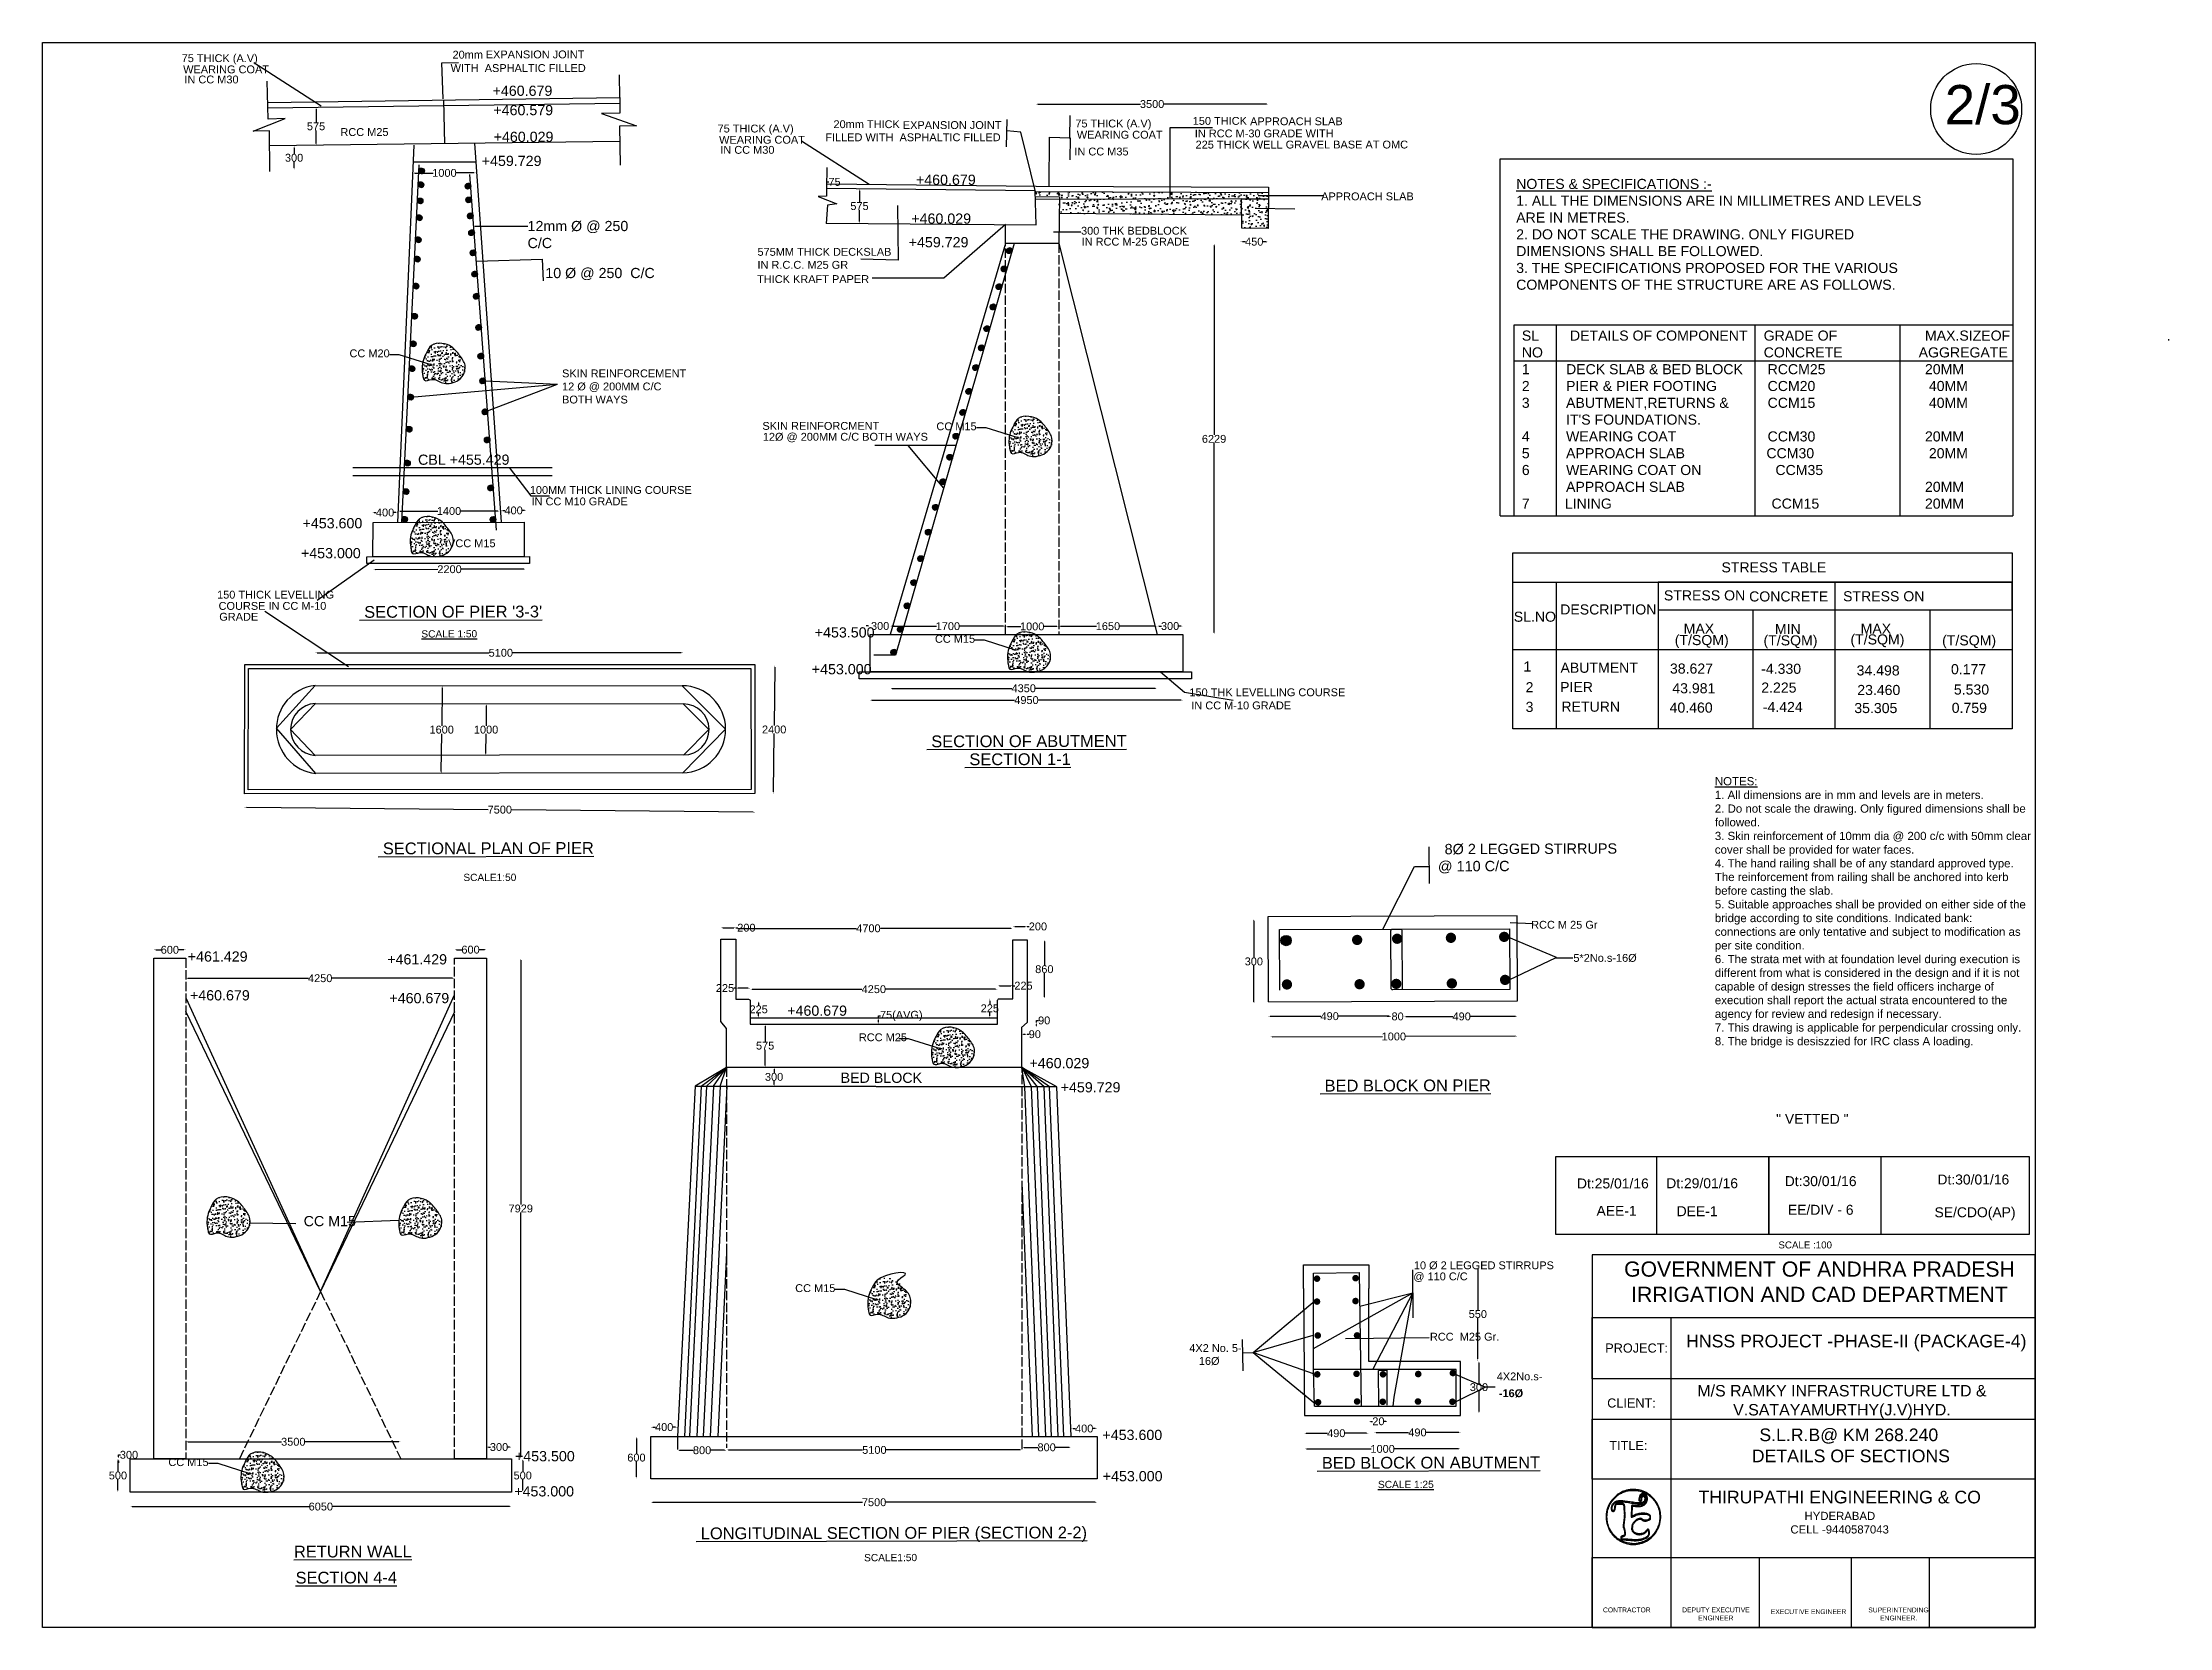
# Model space of a CAD drawing. Header units: inches. Extents: x 364371 to 391489, y -177812 to -157606.
import ezdxf

# ---------------------------------------------------------------- set-up
doc = ezdxf.new("R2010")
doc.units = ezdxf.units.IN
doc.header["$MEASUREMENT"] = 0
doc.linetypes.add('ACAD_ISO02W100', pattern=[15, 12, -3])
for name, color, linetype in [('BOX & TEXT', 7, 'Continuous'), ('DRAWING', 7, 'Continuous'), ('TEXT', 7, 'Continuous')]:
    doc.layers.add(name, color=color, linetype=linetype)
doc.styles.get("Standard").update_dxf_attribs({"font": 'arial.ttf'})
doc.dimstyles.new('ST100', dxfattribs={"dimtxt": 100, "dimasz": 25, "dimexe": 0, "dimexo": 300, "dimgap": 0.09, "dimtad": 0, "dimtih": 1, "dimtoh": 1, "dimdec": 0, "dimzin": 0, "dimdsep": 46, "dimtxsty": 'Standard', "dimcen": 0, "dimse1": 1, "dimse2": 1, "dimadec": 0, "dimazin": 0, "dimtfac": 1, "dimtdec": 0, "dimtofl": 0, "dimtmove": 0, "dimatfit": 3, "dimfxl": 2000, "dimtolj": 1, "dimtzin": 0, "dimarcsym": 0})

msp = doc.modelspace()

# ---------------------------------------------------------------- texts
at = {"layer": 'BOX & TEXT', "attachment_point": 1}
for s, insert, char_height, width in [('SKIN REINFORCEMENT \\P12 Ø @ 200MM C/C BOTH WAYS', (370994.8, -161773.6), 100, 1681.304), ('{\\LNOTES: }\\P1. All dimensions are in mm and levels are in meters. \\P2. Do not scale the drawing. Only figured dimensions shall be followed. \\P3. Skin reinforcement of 10mm dia @ 200 c/c with 50mm clear cover shall be provided for water faces. \\P4. The hand railing shall be of any standard approved type. The reinforcement from railing shall be anchored into kerb before casting the slab. \\P5. Suitable approaches shall be provided on either side of the bridge according to site conditions. Indicated bank: connections are only tentative and subject to modification as per site condition. \\P6. The strata met with at foundation level during execution is different from what is considered in the design and if it is not capable of design stresses the field officers incharge of execution shall report the actual strata encountered to the agency for review and redesign if necessary. \\P7. This drawing is applicable for perpendicular crossing only. \\P8. The bridge is desiszzied for IRC class A loading.  ', (385692.8, -166970.8), 104.6207, 4030.476)]:
    msp.add_mtext(s, dxfattribs=dict(at, insert=insert, char_height=char_height, width=width))
at = {"layer": 'DRAWING', "color": 7}
for s, height, p in [(' 75 THICK (A.V)', 100, (366106, -157854.9)), ('  20mm  ', 100, (369520.6, -157810.2)), (' EXPANSION JOINT', 100, (369983.1, -157807.3)), (' WEARING COAT', 100, (366125.1, -157998.2)), (' IN CC M30', 100, (366140.6, -158126.6)), ('   WITH  ASPHALTIC FILLED', 100, (369457.6, -157981.1)), (' +460.679', 130, (370058.1, -158285.4)), (' +460.579', 130, (370068.2, -158532.1)), ('  20mm THICK', 100, (374377.7, -158696.7)), (' EXPANSION JOINT', 100, (375300.8, -158708.1)), (' 75 THICK (A.V)', 100, (377500.2, -158687.9)), (' 150 THICK', 100, (378997, -158654.5)), (' APPROACH SLAB', 100, (379728.4, -158660)), ('RCC M25', 100, (368168.9, -158796.9)), (' +460.029', 130, (370072, -158872.6)), (' 75 THICK (A.V)', 100, (372938.8, -158752.2)), (' WEARING COAT', 100, (372958, -158895.4)), (' FILLED WITH  ASPHALTIC FILLED', 100, (374312, -158864.2)), (' WEARING COAT', 100, (377519.3, -158831.2)), (' IN RCC M-30 GRADE WITH', 100, (379023.7, -158814.6)), (' 225 THICK WELL GRAVEL BASE AT OMC', 100, (379033.5, -158956.8)), (' +459.729', 130, (369920, -159179.3)), (' IN CC M30', 100, (372973.5, -159023.8)), (' IN CC M35', 100, (377488, -159045)), (' +460.679', 130, (375456.3, -159420.2)), ('APPROACH SLAB', 100, (380673.9, -159616.9)), (' +460.029', 130, (375397, -159915.1)), ('300 THK BEDBLOCK', 100, (377611.6, -160055.2)), ('575MM THICK DECKSLAB', 100, (373486.6, -160324.3)), (' +459.729', 130, (375363.8, -160216)), ('IN RCC M-25 GRADE', 100, (377619.6, -160194.4)), (' IN R.C.C. M25 GR', 100, (373447.5, -160489.9)), ('THICK KRAFT PAPER', 100, (373481.5, -160671.6)), (' CC M20', 100, (368245.9, -161618.2)), ('SKIN REINFORCMENT', 100, (373549.5, -162543)), ('12Ø @ 200MM C/C BOTH WAYS', 100, (373554.1, -162682)), (' CC M15', 100, (375729, -162548.5)), (' CBL +455.429', 130, (369107.9, -162989)), ('100MM THICK LINING COURSE', 100, (370583.4, -163360.6)), ('IN CC M10 GRADE', 100, (370605.8, -163505.8)), (' +453.600', 130, (367635.3, -163798.7)), ('+453.000', 130, (367665.5, -164180.5)), (' VCC M15', 100, (369502.9, -164039.6)), ('150 THICK LEVELLING ', 100, (366596.3, -164694.8)), ('COURSE IN CC M-10', 100, (366615.4, -164838.1)), ('GRADE', 100, (366624.2, -164976.6)), (' +453.500', 130, (374166, -165190.8)), (' CC M15', 100, (375710.1, -165258.1)), ('+453.000', 130, (374178.8, -165659.7)), ('150 THK LEVELLING COURSE', 100, (378993.3, -165939.7)), ('IN CC M-10 GRADE', 100, (379017.8, -166106.9)), (' RCC M 25 Gr', 100, (383312, -168903.4)), ('+461.429', 130, (366222.8, -169322.9)), ('+461.429', 130, (368765.6, -169358.8)), ('5*2No.s-16Ø', 100, (383889, -169325.7)), ('+460.679', 130, (366250.7, -169817.6)), ('+460.679', 130, (368793.6, -169853.4)), (' +460.679', 130, (373814.9, -170013.4)), (' RCC M25', 100, (374740.3, -170337.7)), (' +460.029', 130, (376904, -170681.9)), ('BED BLOCK', 130, (374546, -170869.1)), (' +459.729', 130, (377301.5, -170990.1)), (' CC M15', 130, (367650, -172696.2)), (' @ 110 C/C', 100, (381810.2, -173386.3)), (' CC M15', 100, (373928.5, -173536)), (' RCC  M25 Gr.', 100, (382021.2, -174155)), (' 4X2 No. 5-', 100, (378953.1, -174300.1)), ('4X2No.s-', 100, (382912.2, -174661.4)), (' +453.600', 130, (377834, -175422.3)), (' CC M15', 100, (365936.7, -175754.3)), ('+453.500', 130, (370394.2, -175693.2)), (' +453.000', 130, (377838.2, -175948)), ('+453.000', 130, (370385.2, -176141.5))]:
    msp.add_text(s, height=height, rotation=0.01749, dxfattribs=at).set_placement(p)
at = {"layer": 'DRAWING'}
msp.add_text(' @ 110 C/C', height=131.8, rotation=0.1975, dxfattribs=at).set_placement((382110.9, -168173))
at = {"layer": 'DRAWING', "attachment_point": 1}
for s, insert, char_height, width in [('2/3', (388622.8, -158147.2), 500, 242.68), ('{\\LNOTES & SPECIFICATIONS :- \\P}1. ALL THE DIMENSIONS ARE IN MILLIMETRES AND LEVELS ARE IN METRES. \\P2. DO NOT SCALE THE DRAWING. ONLY FIGURED DIMENSIONS SHALL BE FOLLOWED. \\P3. THE SPECIFICATIONS PROPOSED FOR THE VARIOUS COMPONENTS OF THE STRUCTURE ARE AS FOLLOWS.\\P ', (383160, -159343.7), 128.498, 5334.17), ("SL^I  DETAILS OF COMPONENT ^IGRADE OF      ^I^IMAX.SIZEOF ^I^I^I^I.                NO^I^I^I^I^I^ICONCRETE^I                   AGGREGATE \\P1^I DECK SLAB & BED BLOCK^I RCCM25^I^I^I20MM\\P2^I PIER & PIER FOOTING^I^I CCM20^I^I^I 40MM\\P3^I ABUTMENT,RETURNS &^I CCM15^I^I^I 40MM \\P^I IT'S FOUNDATIONS.^I^I \\P4 ^I WEARING COAT^I^I^I CCM30^I^I^I20MM\\P5 ^I APPROACH SLAB^I           CCM30 ^I^I^I 20MM\\P6 ^I WEARING COAT ON^I^I   CCM35\\P^I APPROACH SLAB^I^I^I^I^I  ^I20MM \\P7         LINING^I^I^I^I  CCM15^I^I^I20MM ", (383231.9, -161277.4), 128.4984, 9154.133), ('CONCRETE', (386130, -164603), 128.5, 1038.155), ('(T/SQM)', (387422.1, -165150.8), 128.5, 704.16), ('(T/SQM)', (385181.8, -165158.9), 128.5, 704.16), ('(T/SQM)', (386313.5, -165162.9), 128.5, 704.16), ('(T/SQM)', (388590.9, -165162.9), 128.5, 704.16)]:
    msp.add_mtext(s, dxfattribs=dict(at, insert=insert, char_height=char_height, width=width))
at = {"layer": 'DRAWING', "color": 7, "attachment_point": 1, "rotation": 0.01749}
for s, insert, char_height, width in [('12mm Ø @ 250  C/C', (370555, -159879.9), 130, 1418.862), ('10 Ø @ 250  C/C', (370781.4, -160479.1), 130, 1935.006), ('10 Ø 2 LEGGED STIRRUPS', (381855.5, -173145.3), 100, 0.000000000124), ('16Ø', (379113.7, -174364.2), 100, 0.000000000124), ('{\\fArial|b1|i0|c0|p34;-16Ø}', (382938.7, -174775.6), 100, 0.000000000124)]:
    msp.add_mtext(s, dxfattribs=dict(at, insert=insert, char_height=char_height, width=width))
at = {"layer": 'DRAWING', "insert": (382246.8, -167822.3), "char_height": 131.802, "width": 0.000000000194, "attachment_point": 1, "rotation": 0.1975}
msp.add_mtext('8Ø 2 LEGGED STIRRUPS', dxfattribs=at)
at = {"layer": 'TEXT'}
for s, height, p in [('STRESS TABLE', 128.498, (385777.3, -164360.6)), ('STRESS ON ', 128.5, (385042.9, -164718)), ('STRESS ON ', 128.5, (387327.9, -164729.2)), ('SL.NO ', 128.5, (383128.9, -164989.7)), ('DESCRIPTION ', 128.498, (383721.1, -164897.4)), ('MAX', 128.5, (385295.2, -165143.1)), ('MIN', 128.5, (386458.6, -165147.5)), ('MAX', 128.5, (387551.5, -165143.1)), ('1', 128.5, (383252.1, -165624.9)), ('ABUTMENT ', 128.5, (383724.6, -165640.6)), ('38.627', 128.5, (385120.5, -165651)), ('-4.330', 128.5, (386283.5, -165653.9)), ('34.498', 128.5, (387500.4, -165674.7)), ('0.177', 128.5, (388703.4, -165658.9)), ('2', 128.5, (383280, -165888.9)), ('PIER', 128.5, (383719.7, -165887.1)), ('43.981', 128.5, (385150.4, -165902.1)), ('2.225', 128.5, (386284.8, -165893.3)), ('23.460', 128.5, (387508.7, -165923.9)), ('5.530', 128.5, (388740.7, -165918.2)), ('3', 128.5, (383280.1, -166139.2)), ('RETURN', 128.5, (383736.2, -166137)), ('40.460', 128.5, (385116.1, -166148.5)), ('-4.424', 128.5, (386304.1, -166140.8)), ('35.305', 128.5, (387471.1, -166154.5)), ('0.759', 128.5, (388713, -166151.9)), ('" VETTED "', 126.8, (386474.2, -171390.9)), ('Dt:25/01/16', 126.796, (383935, -172214.5)), ('Dt:29/01/16', 126.796, (385072.9, -172211.8)), ('Dt:30/01/16', 126.796, (386584, -172185)), ('Dt:30/01/16', 126.796, (388530.7, -172164.2))]:
    msp.add_text(s, height=height, dxfattribs=at).set_placement(p)
for s, height, p in [("%%U SECTION OF PIER '3-3'", 150, (368413.9, -164939.8)), ('%%USCALE 1:50', 92.525, (369200.9, -165191.3)), ('%%U SECTION OF ABUTMENT', 150, (375644.2, -166590.3)), ('%%U SECTION 1-1', 150, (376129.9, -166819.2)), ('%%U SECTIONAL PLAN OF PIER', 150, (368651.9, -167955.5)), (' SCALE1:50', 92.53, (369700.7, -168295.9)), ('%%U BED BLOCK ON PIER', 150, (380659, -170979.9)), ('%%U BED BLOCK ON ABUTMENT', 150, (380624.1, -175789)), ('%%USCALE 1:25', 92.525, (381397.6, -176035.3)), ('%%U LONGITUDINAL SECTION OF PIER (SECTION 2-2)', 150, (372705.4, -176687.4)), ('%%URETURN WALL', 150, (367576.6, -176920.3)), (' SCALE1:50', 92.53, (374810, -176968.2)), ('%%USECTION 4-4', 150, (367597.7, -177252.3))]:
    msp.add_text(s, height=height, rotation=0.1412, dxfattribs=at).set_placement(p)
at = {"layer": 'TEXT', "color": 7}
for s, height, p in [('SCALE :100', 88.81, (386503.5, -172979.5)), ('CONTRACTOR', 61.67, (384266.7, -177619))]:
    msp.add_text(s, height=height, dxfattribs=at).set_placement(p)
at = {"layer": 'TEXT', "char_height": 126.796, "width": 926.197, "attachment_point": 1}
for s, insert in [('\\pi223.39;AEE-1', (383960.9, -172436.7)), ('\\pi225.33;DEE-1', (384980.2, -172441.7)), ('\\pi24.198; EE/DIV - 6', (386551, -172423.5)), ('\\pi-46.422;SE/CDO(AP)', (388540.1, -172455.2))]:
    msp.add_mtext(s, dxfattribs=dict(at, insert=insert))
at = {"layer": 'TEXT', "color": 7}
for s, insert, char_height, width, attachment_point in [('GOVERNMENT OF ANDHRA PRADESH\\PIRRIGATION AND CAD DEPARTMENT', (387026.7, -173405.4), 193.349, 5514.085, 5), ('HNSS PROJECT -PHASE-II (PACKAGE-4)', (387496.5, -174185), 161.124, 5514.085, 5), ('PROJECT:', (384295.8, -174191.6), 115.76, 1080.056, 1), ('CLIENT:', (384320.3, -174892.2), 115.76, 1080.056, 1), ('\\pi8.2601;M/S RAMKY INFRASTRUCTURE LTD &\\P\\pi464.44;V.SATAYAMURTHY(J.V)HYD.', (385461.6, -174721), 145.318, 3685.054, 1), ('TITLE:', (384347, -175434.7), 115.76, 627.707, 1), ('\\pi1371.1;S.L.R.B@ KM 268.240\\P\\pi1212.3; DETAILS OF SECTIONS  ', (384889.6, -175275.5), 161.124, 5001.747, 1), ('\\pi707.68;THIRUPATHI ENGINEERING & CO\\P\\pi2060.1;{\\H0.64302x;HYDERABAD\\P\\pi1880;CELL -9440587043}', (384776.5, -176069.1), 161.124, 5001.747, 1), ('\\pi293.04;DEPUTY EXECUTIVE \\P\\pi497.22;ENGINEER  ', (384983, -177557.3), 61.671, 1436.519, 1), ('  EXECUTIVE ENGINEER  ', (386358.5, -177579.6), 61.671, 1436.519, 1), ('\\pi69.771;SUPERINTENDING \\P\\pi220.67;ENGINEER.', (387579.4, -177558), 61.671, 900.961, 1)]:
    msp.add_mtext(s, dxfattribs=dict(at, insert=insert, char_height=char_height, width=width, attachment_point=attachment_point))

# ---------------------------------------------------------------- blocks, each defined once
blk = doc.blocks.new('*D42')
at = {"layer": 'Defpoints', "color": 0, "ltscale": 0.4}
for p in [(370531, -164318), (368589, -164339), (370531, -164344)]:
    blk.add_point(p, dxfattribs=at)
at = {"layer": 'DRAWING', "color": 0, "lineweight": -2, "ltscale": 0.4}
for p, q in [((368614, -164323), (369410, -164321)), ((370506, -164319), (369710, -164321))]:
    blk.add_line(p, q, dxfattribs=at)
at = {"layer": 'DRAWING', "color": 0, "ltscale": 0.4}
for points in [[(368614, -164319), (368614, -164327), (368589, -164323)], [(370506, -164314), (370506, -164323), (370531, -164318)]]:
    blk.add_solid(points, dxfattribs=at)
at = {"layer": 'DRAWING', "color": 0, "ltscale": 0.4, "insert": (369560, -164321), "char_height": 100, "attachment_point": 5}
blk.add_mtext('\\A1;2200', dxfattribs=at)
blk = doc.blocks.new('*D43')
at = {"layer": 'Defpoints', "color": 0, "ltscale": 0.4}
for p in [(368575, -163606), (368900, -163598), (368900, -163605)]:
    blk.add_point(p, dxfattribs=at)
at = {"layer": 'DRAWING', "color": 0, "lineweight": -2, "ltscale": 0.4}
for p, q in [((368600, -163598), (368625, -163598)), ((368875, -163598), (368850, -163598))]:
    blk.add_line(p, q, dxfattribs=at)
at = {"layer": 'DRAWING', "color": 0, "ltscale": 0.4}
for points in [[(368600, -163594), (368600, -163603), (368575, -163598)], [(368875, -163593), (368875, -163602), (368900, -163598)]]:
    blk.add_solid(points, dxfattribs=at)
at = {"layer": 'DRAWING', "color": 0, "ltscale": 0.4, "insert": (368738, -163598), "char_height": 100, "attachment_point": 5}
blk.add_mtext('\\A1;400', dxfattribs=at)
blk = doc.blocks.new('*D44')
at = {"layer": 'Defpoints', "color": 0, "ltscale": 0.4}
for p in [(370214, -163579), (370539, -163571), (370539, -163578)]:
    blk.add_point(p, dxfattribs=at)
at = {"layer": 'DRAWING', "color": 0, "lineweight": -2, "ltscale": 0.4}
for p, q in [((370239, -163571), (370264, -163571)), ((370514, -163571), (370489, -163571))]:
    blk.add_line(p, q, dxfattribs=at)
at = {"layer": 'DRAWING', "color": 0, "ltscale": 0.4}
for points in [[(370239, -163567), (370239, -163576), (370214, -163571)], [(370514, -163567), (370514, -163575), (370539, -163571)]]:
    blk.add_solid(points, dxfattribs=at)
at = {"layer": 'DRAWING', "color": 0, "ltscale": 0.4, "insert": (370377, -163571), "char_height": 100, "attachment_point": 5}
blk.add_mtext('\\A1;400', dxfattribs=at)
blk = doc.blocks.new('*D45')
at = {"layer": 'Defpoints', "color": 0, "ltscale": 0.4}
for p in [(369093, -159262), (369897, -159260), (369897, -159267)]:
    blk.add_point(p, dxfattribs=at)
at = {"layer": 'DRAWING', "color": 0, "lineweight": -2, "ltscale": 0.4}
for p, q in [((369118, -159269), (369350, -159269)), ((369872, -159268), (369639, -159268))]:
    blk.add_line(p, q, dxfattribs=at)
at = {"layer": 'DRAWING', "color": 0, "ltscale": 0.4}
for points in [[(369118, -159265), (369118, -159274), (369093, -159269)], [(369872, -159263), (369872, -159272), (369897, -159267)]]:
    blk.add_solid(points, dxfattribs=at)
at = {"layer": 'DRAWING', "color": 0, "ltscale": 0.4, "insert": (369495, -159268), "char_height": 100, "attachment_point": 5}
blk.add_mtext('\\A1;1000', dxfattribs=at)
blk = doc.blocks.new('*D47')
at = {"layer": 'Defpoints', "color": 0, "ltscale": 0.4}
for p in [(368906, -163463), (370200, -163469), (370200, -163579)]:
    blk.add_point(p, dxfattribs=at)
at = {"layer": 'DRAWING', "color": 0, "lineweight": -2, "ltscale": 0.4}
for p, q in [((368931, -163579), (369409, -163579)), ((370175, -163579), (369698, -163579))]:
    blk.add_line(p, q, dxfattribs=at)
at = {"layer": 'DRAWING', "color": 0, "ltscale": 0.4}
for points in [[(368931, -163575), (368931, -163583), (368906, -163579)], [(370175, -163575), (370175, -163583), (370200, -163579)]]:
    blk.add_solid(points, dxfattribs=at)
at = {"layer": 'DRAWING', "color": 0, "ltscale": 0.4, "insert": (369553, -163579), "char_height": 100, "attachment_point": 5}
blk.add_mtext('\\A1;1400', dxfattribs=at)
blk = doc.blocks.new('*D46')
at = {"layer": 'Defpoints', "color": 0, "ltscale": 0.4}
for p in [(367599, -158921), (367578, -159230), (367586, -159230)]:
    blk.add_point(p, dxfattribs=at)
at = {"layer": 'DRAWING', "color": 0, "lineweight": -2, "ltscale": 0.4}
for p, q in [((367578, -158946), (367578, -159024)), ((367578, -159205), (367578, -159127))]:
    blk.add_line(p, q, dxfattribs=at)
at = {"layer": 'DRAWING', "color": 0, "ltscale": 0.4}
for points in [[(367574, -158946), (367582, -158946), (367578, -158921)], [(367574, -159205), (367582, -159205), (367578, -159230)]]:
    blk.add_solid(points, dxfattribs=at)
at = {"layer": 'DRAWING', "color": 0, "ltscale": 0.4, "insert": (367578, -159075), "char_height": 100, "attachment_point": 5}
blk.add_mtext('\\A1;300', dxfattribs=at)
blk = doc.blocks.new('*D48')
at = {"layer": 'BOX & TEXT', "color": 0, "lineweight": -2, "ltscale": 0.4}
for p, q in [((367858, -158456), (367858, -158623)), ((367858, -158891), (367858, -158725))]:
    blk.add_line(p, q, dxfattribs=at)
at = {"layer": 'BOX & TEXT', "color": 0, "ltscale": 0.4}
for points in [[(367854, -158456), (367862, -158456), (367858, -158431)], [(367854, -158891), (367862, -158891), (367858, -158916)]]:
    blk.add_solid(points, dxfattribs=at)
at = {"layer": 'Defpoints', "color": 0, "ltscale": 0.4}
for p in [(367858, -158431), (367871, -158431), (367878, -158916)]:
    blk.add_point(p, dxfattribs=at)
at = {"layer": 'BOX & TEXT', "color": 0, "ltscale": 0.4, "insert": (367858, -158674), "char_height": 100, "attachment_point": 5}
blk.add_mtext('\\A1;575', dxfattribs=at)
blk = doc.blocks.new('*D49')
at = {"layer": 'Defpoints', "color": 0, "ltscale": 0.4}
for p in [(380456, -175309), (381277, -175312), (381277, -175335)]:
    blk.add_point(p, dxfattribs=at)
at = {"layer": 'DRAWING', "color": 0, "lineweight": -2, "ltscale": 0.4}
for p, q in [((380481, -175336), (380754, -175336)), ((381252, -175335), (380979, -175336))]:
    blk.add_line(p, q, dxfattribs=at)
at = {"layer": 'DRAWING', "color": 0, "ltscale": 0.4}
for points in [[(380481, -175331), (380481, -175340), (380456, -175336)], [(381252, -175331), (381252, -175340), (381277, -175335)]]:
    blk.add_solid(points, dxfattribs=at)
at = {"layer": 'DRAWING', "color": 0, "ltscale": 0.4, "insert": (380866, -175336), "char_height": 100, "attachment_point": 5}
blk.add_mtext('\\A1;490', dxfattribs=at)
blk = doc.blocks.new('*D50')
at = {"layer": 'Defpoints', "color": 0, "ltscale": 0.4}
for p in [(381348, -175312), (382454, -175303), (382454, -175326)]:
    blk.add_point(p, dxfattribs=at)
at = {"layer": 'DRAWING', "color": 0, "lineweight": -2, "ltscale": 0.4}
for p, q in [((381373, -175327), (381788, -175326)), ((382429, -175326), (382013, -175326))]:
    blk.add_line(p, q, dxfattribs=at)
at = {"layer": 'DRAWING', "color": 0, "ltscale": 0.4}
for points in [[(381373, -175322), (381373, -175331), (381348, -175327)], [(382429, -175322), (382429, -175330), (382454, -175326)]]:
    blk.add_solid(points, dxfattribs=at)
at = {"layer": 'DRAWING', "color": 0, "ltscale": 0.4, "insert": (381901, -175326), "char_height": 100, "attachment_point": 5}
blk.add_mtext('\\A1;490', dxfattribs=at)
blk = doc.blocks.new('*D51')
at = {"layer": 'Defpoints', "color": 0, "ltscale": 0.4}
for p in [(381280, -175184), (381525, -175175), (381525, -175184)]:
    blk.add_point(p, dxfattribs=at)
at = {"layer": 'DRAWING', "color": 0, "lineweight": -2, "ltscale": 0.4}
for p, q in [((381305, -175184), (381330, -175184)), ((381500, -175184), (381475, -175184))]:
    blk.add_line(p, q, dxfattribs=at)
at = {"layer": 'DRAWING', "color": 0, "ltscale": 0.4}
for points in [[(381305, -175180), (381305, -175188), (381280, -175184)], [(381500, -175180), (381500, -175188), (381525, -175184)]]:
    blk.add_solid(points, dxfattribs=at)
at = {"layer": 'DRAWING', "color": 0, "ltscale": 0.4, "insert": (381403, -175184), "char_height": 100, "attachment_point": 5}
blk.add_mtext('\\A1;20', dxfattribs=at)
blk = doc.blocks.new('*D52')
at = {"layer": 'Defpoints', "color": 0, "ltscale": 0.4}
for p in [(380464, -175520), (382449, -175508), (382449, -175536)]:
    blk.add_point(p, dxfattribs=at)
at = {"layer": 'DRAWING', "color": 0, "lineweight": -2, "ltscale": 0.4}
for p, q in [((380489, -175536), (381312, -175536)), ((382424, -175536), (381601, -175536))]:
    blk.add_line(p, q, dxfattribs=at)
at = {"layer": 'DRAWING', "color": 0, "ltscale": 0.4}
for points in [[(380489, -175532), (380489, -175540), (380464, -175536)], [(382424, -175531), (382424, -175540), (382449, -175536)]]:
    blk.add_solid(points, dxfattribs=at)
at = {"layer": 'DRAWING', "color": 0, "ltscale": 0.4, "insert": (381457, -175536), "char_height": 100, "attachment_point": 5}
blk.add_mtext('\\A1;1000', dxfattribs=at)
blk = doc.blocks.new('*D53')
at = {"layer": 'Defpoints', "color": 0, "ltscale": 0.4}
for p in [(382662, -174415), (382685, -174415), (382674, -175083)]:
    blk.add_point(p, dxfattribs=at)
at = {"layer": 'DRAWING', "color": 0, "lineweight": -2, "ltscale": 0.4}
for p, q in [((382685, -174440), (382685, -174698)), ((382686, -175058), (382686, -174800))]:
    blk.add_line(p, q, dxfattribs=at)
at = {"layer": 'DRAWING', "color": 0, "ltscale": 0.4}
for points in [[(382690, -174440), (382681, -174440), (382685, -174415)], [(382690, -175058), (382681, -175058), (382686, -175083)]]:
    blk.add_solid(points, dxfattribs=at)
at = {"layer": 'DRAWING', "color": 0, "ltscale": 0.4, "insert": (382685, -174749), "char_height": 100, "attachment_point": 5}
blk.add_mtext('\\A1;300', dxfattribs=at)
blk = doc.blocks.new('*D54')
at = {"layer": 'Defpoints', "color": 0, "ltscale": 0.4}
for p in [(382656, -173221), (382670, -173221), (382685, -174414)]:
    blk.add_point(p, dxfattribs=at)
at = {"layer": 'DRAWING', "color": 0, "lineweight": -2, "ltscale": 0.4}
for p, q in [((382670, -173246), (382671, -173766)), ((382671, -174389), (382671, -173868))]:
    blk.add_line(p, q, dxfattribs=at)
at = {"layer": 'DRAWING', "color": 0, "ltscale": 0.4}
for points in [[(382675, -173246), (382666, -173246), (382670, -173221)], [(382675, -174389), (382667, -174389), (382671, -174414)]]:
    blk.add_solid(points, dxfattribs=at)
at = {"layer": 'DRAWING', "color": 0, "ltscale": 0.4, "insert": (382671, -173817), "char_height": 100, "attachment_point": 5}
blk.add_mtext('\\A1;550', dxfattribs=at)
blk = doc.blocks.new('*D55')
at = {"layer": 'Defpoints', "color": 0, "ltscale": 0.4}
for p in [(383174, -170262), (383174, -170273), (380025, -170304)]:
    blk.add_point(p, dxfattribs=at)
at = {"layer": 'DRAWING', "color": 0, "lineweight": -2, "ltscale": 0.4}
for p, q in [((380050, -170283), (381455, -170278)), ((383149, -170273), (381744, -170277))]:
    blk.add_line(p, q, dxfattribs=at)
at = {"layer": 'DRAWING', "color": 0, "ltscale": 0.4}
for points in [[(380050, -170279), (380050, -170287), (380025, -170283)], [(383149, -170268), (383150, -170277), (383174, -170273)]]:
    blk.add_solid(points, dxfattribs=at)
at = {"layer": 'DRAWING', "color": 0, "ltscale": 0.4, "insert": (381600, -170278), "char_height": 100, "attachment_point": 5}
blk.add_mtext('\\A1;1000', dxfattribs=at)
blk = doc.blocks.new('*D56')
at = {"layer": 'Defpoints', "color": 0, "ltscale": 0.4}
for p in [(379813, -168780), (379829, -168780), (379853, -169861)]:
    blk.add_point(p, dxfattribs=at)
at = {"layer": 'DRAWING', "color": 0, "lineweight": -2, "ltscale": 0.4}
for p, q in [((379814, -168805), (379815, -169269)), ((379817, -169836), (379816, -169372))]:
    blk.add_line(p, q, dxfattribs=at)
at = {"layer": 'DRAWING', "color": 0, "ltscale": 0.4}
for points in [[(379818, -168805), (379809, -168805), (379813, -168780)], [(379821, -169836), (379813, -169836), (379817, -169861)]]:
    blk.add_solid(points, dxfattribs=at)
at = {"layer": 'DRAWING', "color": 0, "ltscale": 0.4, "insert": (379815, -169321), "char_height": 100, "attachment_point": 5}
blk.add_mtext('\\A1;300', dxfattribs=at)
blk = doc.blocks.new('*D58')
at = {"layer": 'Defpoints', "color": 0, "ltscale": 0.4}
for p in [(379997, -169834), (381566, -169829), (381566, -170019)]:
    blk.add_point(p, dxfattribs=at)
at = {"layer": 'DRAWING', "color": 0, "lineweight": -2, "ltscale": 0.4}
for p, q in [((380022, -170019), (380669, -170019)), ((381541, -170019), (380894, -170019))]:
    blk.add_line(p, q, dxfattribs=at)
at = {"layer": 'DRAWING', "color": 0, "ltscale": 0.4}
for points in [[(380022, -170015), (380022, -170023), (379997, -170019)], [(381541, -170015), (381541, -170023), (381566, -170019)]]:
    blk.add_solid(points, dxfattribs=at)
at = {"layer": 'DRAWING', "color": 0, "ltscale": 0.4, "insert": (380782, -170019), "char_height": 100, "attachment_point": 5}
blk.add_mtext('\\A1;490', dxfattribs=at)
blk = doc.blocks.new('*D57')
at = {"layer": 'Defpoints', "color": 0, "ltscale": 0.4}
for p in [(381566, -170019), (381730, -170015), (381730, -170022)]:
    blk.add_point(p, dxfattribs=at)
at = {"layer": 'DRAWING', "color": 0, "lineweight": -2, "ltscale": 0.4}
for p, q in [((381541, -170022), (381516, -170022)), ((381755, -170022), (381780, -170022))]:
    blk.add_line(p, q, dxfattribs=at)
at = {"layer": 'DRAWING', "color": 0, "ltscale": 0.4}
for points in [[(381541, -170018), (381541, -170026), (381566, -170022)], [(381755, -170018), (381755, -170026), (381730, -170022)]]:
    blk.add_solid(points, dxfattribs=at)
at = {"layer": 'DRAWING', "color": 0, "ltscale": 0.4, "insert": (381648, -170022), "char_height": 100, "attachment_point": 5}
blk.add_mtext('\\A1;80', dxfattribs=at)
blk = doc.blocks.new('*D59')
at = {"layer": 'Defpoints', "color": 0, "ltscale": 0.4}
for p in [(381755, -170022), (383175, -169823), (383175, -170022)]:
    blk.add_point(p, dxfattribs=at)
at = {"layer": 'DRAWING', "color": 0, "lineweight": -2, "ltscale": 0.4}
for p, q in [((381780, -170022), (382352, -170022)), ((383150, -170022), (382577, -170022))]:
    blk.add_line(p, q, dxfattribs=at)
at = {"layer": 'DRAWING', "color": 0, "ltscale": 0.4}
for points in [[(381780, -170018), (381780, -170026), (381755, -170022)], [(383150, -170018), (383150, -170026), (383175, -170022)]]:
    blk.add_solid(points, dxfattribs=at)
at = {"layer": 'DRAWING', "color": 0, "ltscale": 0.4, "insert": (382465, -170022), "char_height": 100, "attachment_point": 5}
blk.add_mtext('\\A1;490', dxfattribs=at)
blk = doc.blocks.new('*D61')
at = {"layer": 'Defpoints', "color": 0, "ltscale": 0.4}
for p in [(373393, -169824), (373501, -169824), (373502, -170041)]:
    blk.add_point(p, dxfattribs=at)
at = {"layer": 'DRAWING', "color": 0, "lineweight": -2, "ltscale": 0.4}
for p, q in [((373501, -169849), (373501, -169881)), ((373501, -170016), (373501, -169984))]:
    blk.add_line(p, q, dxfattribs=at)
at = {"layer": 'DRAWING', "color": 0, "ltscale": 0.4}
for points in [[(373496, -169849), (373505, -169849), (373501, -169824)], [(373496, -170016), (373505, -170016), (373501, -170041)]]:
    blk.add_solid(points, dxfattribs=at)
at = {"layer": 'DRAWING', "color": 0, "ltscale": 0.4, "insert": (373501, -169932), "char_height": 100, "attachment_point": 5}
blk.add_mtext('\\A1;225', dxfattribs=at)
blk = doc.blocks.new('*D62')
at = {"layer": 'Defpoints', "color": 0, "ltscale": 0.4}
for p in [(373209, -169661), (373209, -169804), (373393, -169824)]:
    blk.add_point(p, dxfattribs=at)
at = {"layer": 'DRAWING', "color": 0, "lineweight": -2, "ltscale": 0.4}
for p, q in [((373209, -169661), (373184, -169661)), ((373368, -169661), (373234, -169661))]:
    blk.add_line(p, q, dxfattribs=at)
at = {"layer": 'DRAWING', "color": 0, "ltscale": 0.4}
for points in [[(373234, -169657), (373234, -169665), (373209, -169661)], [(373368, -169657), (373368, -169665), (373393, -169661)]]:
    blk.add_solid(points, dxfattribs=at)
at = {"layer": 'DRAWING', "color": 0, "ltscale": 0.4, "insert": (373072, -169661), "char_height": 100, "attachment_point": 5}
blk.add_mtext('\\A1;225', dxfattribs=at)
blk = doc.blocks.new('*D63')
at = {"layer": 'Defpoints', "color": 0, "ltscale": 0.4}
for p in [(373393, -169661), (376548, -169675), (376548, -169816)]:
    blk.add_point(p, dxfattribs=at)
at = {"layer": 'DRAWING', "color": 0, "lineweight": -2, "ltscale": 0.4}
for p, q in [((373418, -169675), (374819, -169675)), ((376523, -169675), (375122, -169675))]:
    blk.add_line(p, q, dxfattribs=at)
at = {"layer": 'DRAWING', "color": 0, "ltscale": 0.4}
for points in [[(373418, -169671), (373418, -169679), (373393, -169675)], [(376523, -169671), (376523, -169679), (376548, -169675)]]:
    blk.add_solid(points, dxfattribs=at)
at = {"layer": 'DRAWING', "color": 0, "ltscale": 0.4, "insert": (374970, -169675), "char_height": 100, "attachment_point": 5}
blk.add_mtext('\\A1;4250', dxfattribs=at)
blk = doc.blocks.new('*D64')
at = {"layer": 'Defpoints', "color": 0, "ltscale": 0.4}
for p in [(376548, -169675), (376741, -169630), (376741, -171192)]:
    blk.add_point(p, dxfattribs=at)
at = {"layer": 'DRAWING', "color": 0, "lineweight": -2, "ltscale": 0.4}
for p, q in [((376573, -169630), (376716, -169630)), ((376741, -169630), (376766, -169630))]:
    blk.add_line(p, q, dxfattribs=at)
at = {"layer": 'DRAWING', "color": 0, "ltscale": 0.4}
for points in [[(376573, -169626), (376573, -169634), (376548, -169630)], [(376716, -169626), (376716, -169634), (376741, -169630)]]:
    blk.add_solid(points, dxfattribs=at)
at = {"layer": 'DRAWING', "color": 0, "ltscale": 0.4, "insert": (376878, -169630), "char_height": 100, "attachment_point": 5}
blk.add_mtext('\\A1;225', dxfattribs=at)
blk = doc.blocks.new('*D65')
at = {"layer": 'Defpoints', "color": 0, "ltscale": 0.4}
for p in [(376449, -169796), (376568, -169796), (376497, -170041)]:
    blk.add_point(p, dxfattribs=at)
at = {"layer": 'DRAWING', "color": 0, "lineweight": -2, "ltscale": 0.4}
for p, q in [((376449, -169821), (376449, -169868)), ((376449, -170016), (376449, -169970))]:
    blk.add_line(p, q, dxfattribs=at)
at = {"layer": 'DRAWING', "color": 0, "ltscale": 0.4}
for points in [[(376445, -169821), (376453, -169821), (376449, -169796)], [(376445, -170016), (376453, -170016), (376449, -170041)]]:
    blk.add_solid(points, dxfattribs=at)
at = {"layer": 'DRAWING', "color": 0, "ltscale": 0.4, "insert": (376449, -169919), "char_height": 100, "attachment_point": 5}
blk.add_mtext('\\A1;225', dxfattribs=at)
blk = doc.blocks.new('*D66')
at = {"layer": 'Defpoints', "color": 0, "ltscale": 0.4}
for p in [(373584, -170119), (373596, -170119), (373596, -170671)]:
    blk.add_point(p, dxfattribs=at)
at = {"layer": 'DRAWING', "color": 0, "lineweight": -2, "ltscale": 0.4}
for p, q in [((373584, -170144), (373584, -170344)), ((373584, -170646), (373584, -170446))]:
    blk.add_line(p, q, dxfattribs=at)
at = {"layer": 'DRAWING', "color": 0, "ltscale": 0.4}
for points in [[(373580, -170144), (373589, -170144), (373584, -170119)], [(373580, -170646), (373589, -170646), (373584, -170671)]]:
    blk.add_solid(points, dxfattribs=at)
at = {"layer": 'DRAWING', "color": 0, "ltscale": 0.4, "insert": (373584, -170395), "char_height": 100, "attachment_point": 5}
blk.add_mtext('\\A1;575', dxfattribs=at)
blk = doc.blocks.new('*D67')
at = {"layer": 'Defpoints', "color": 0, "ltscale": 0.4}
for p in [(373653, -170671), (373698, -170671), (373653, -170914)]:
    blk.add_point(p, dxfattribs=at)
at = {"layer": 'DRAWING', "color": 0, "lineweight": -2, "ltscale": 0.4}
for p, q in [((373698, -170696), (373698, -170741)), ((373698, -170889), (373698, -170844))]:
    blk.add_line(p, q, dxfattribs=at)
at = {"layer": 'DRAWING', "color": 0, "ltscale": 0.4}
for points in [[(373694, -170696), (373702, -170696), (373698, -170671)], [(373694, -170889), (373702, -170889), (373698, -170914)]]:
    blk.add_solid(points, dxfattribs=at)
at = {"layer": 'DRAWING', "color": 0, "ltscale": 0.4, "insert": (373698, -170793), "char_height": 100, "attachment_point": 5}
blk.add_mtext('\\A1;300', dxfattribs=at)
blk = doc.blocks.new('*D68')
at = {"layer": 'Defpoints', "color": 0, "ltscale": 0.4}
for p in [(373209, -168891), (373019, -169038), (373209, -169038)]:
    blk.add_point(p, dxfattribs=at)
at = {"layer": 'DRAWING', "color": 0, "lineweight": -2, "ltscale": 0.4}
for p, q in [((373044, -168891), (373184, -168891)), ((373209, -168891), (373234, -168891))]:
    blk.add_line(p, q, dxfattribs=at)
at = {"layer": 'DRAWING', "color": 0, "ltscale": 0.4}
for points in [[(373044, -168887), (373044, -168896), (373019, -168891)], [(373184, -168887), (373184, -168896), (373209, -168891)]]:
    blk.add_solid(points, dxfattribs=at)
at = {"layer": 'DRAWING', "color": 0, "ltscale": 0.4, "insert": (373345, -168891), "char_height": 100, "attachment_point": 5}
blk.add_mtext('\\A1;200', dxfattribs=at)
blk = doc.blocks.new('*D69')
at = {"layer": 'Defpoints', "color": 0, "ltscale": 0.4}
for p in [(376741, -168899), (376741, -169043), (373209, -170560)]:
    blk.add_point(p, dxfattribs=at)
at = {"layer": 'DRAWING', "color": 0, "lineweight": -2, "ltscale": 0.4}
for p, q in [((373234, -168899), (374750, -168899)), ((376716, -168899), (375053, -168899))]:
    blk.add_line(p, q, dxfattribs=at)
at = {"layer": 'DRAWING', "color": 0, "ltscale": 0.4}
for points in [[(373234, -168895), (373234, -168903), (373209, -168899)], [(376716, -168895), (376716, -168903), (376741, -168899)]]:
    blk.add_solid(points, dxfattribs=at)
at = {"layer": 'DRAWING', "color": 0, "ltscale": 0.4, "insert": (374901, -168899), "char_height": 100, "attachment_point": 5}
blk.add_mtext('\\A1;4700', dxfattribs=at)
blk = doc.blocks.new('*D70')
at = {"layer": 'Defpoints', "color": 0, "ltscale": 0.4}
for p in [(376925, -168875), (376741, -169043), (376925, -169043)]:
    blk.add_point(p, dxfattribs=at)
at = {"layer": 'DRAWING', "color": 0, "lineweight": -2, "ltscale": 0.4}
for p, q in [((376766, -168875), (376900, -168875)), ((376925, -168875), (376950, -168875))]:
    blk.add_line(p, q, dxfattribs=at)
at = {"layer": 'DRAWING', "color": 0, "ltscale": 0.4}
for points in [[(376766, -168871), (376766, -168879), (376741, -168875)], [(376900, -168871), (376900, -168879), (376925, -168875)]]:
    blk.add_solid(points, dxfattribs=at)
at = {"layer": 'DRAWING', "color": 0, "ltscale": 0.4, "insert": (377062, -168875), "char_height": 100, "attachment_point": 5}
blk.add_mtext('\\A1;200', dxfattribs=at)
blk = doc.blocks.new('*D71')
at = {"layer": 'Defpoints', "color": 0, "ltscale": 0.4}
for p in [(376741, -169043), (376741, -169796), (377144, -169796)]:
    blk.add_point(p, dxfattribs=at)
at = {"layer": 'DRAWING', "color": 0, "lineweight": -2, "ltscale": 0.4}
for p, q in [((377144, -169068), (377144, -169369)), ((377144, -169771), (377144, -169471))]:
    blk.add_line(p, q, dxfattribs=at)
at = {"layer": 'DRAWING', "color": 0, "ltscale": 0.4}
for points in [[(377140, -169068), (377148, -169068), (377144, -169043)], [(377140, -169771), (377148, -169771), (377144, -169796)]]:
    blk.add_solid(points, dxfattribs=at)
at = {"layer": 'DRAWING', "color": 0, "ltscale": 0.4, "insert": (377144, -169420), "char_height": 100, "attachment_point": 5}
blk.add_mtext('\\A1;860', dxfattribs=at)
blk = doc.blocks.new('*D72')
at = {"layer": 'Defpoints', "color": 0, "ltscale": 0.4}
for p in [(372126, -175258), (372126, -175378), (372468, -175378)]:
    blk.add_point(p, dxfattribs=at)
at = {"layer": 'DRAWING', "color": 0, "lineweight": -2, "ltscale": 0.4}
for p, q in [((372151, -175258), (372185, -175258)), ((372443, -175258), (372409, -175258))]:
    blk.add_line(p, q, dxfattribs=at)
at = {"layer": 'DRAWING', "color": 0, "ltscale": 0.4}
for points in [[(372151, -175254), (372151, -175262), (372126, -175258)], [(372443, -175254), (372443, -175262), (372468, -175258)]]:
    blk.add_solid(points, dxfattribs=at)
at = {"layer": 'DRAWING', "color": 0, "ltscale": 0.4, "insert": (372297, -175258), "char_height": 100, "attachment_point": 5}
blk.add_mtext('\\A1;400', dxfattribs=at)
blk = doc.blocks.new('*D73')
at = {"layer": 'Defpoints', "color": 0, "ltscale": 0.4}
for p in [(377485, -175378), (377819, -175276), (377819, -175378)]:
    blk.add_point(p, dxfattribs=at)
at = {"layer": 'DRAWING', "color": 0, "lineweight": -2, "ltscale": 0.4}
for p, q in [((377510, -175276), (377540, -175276)), ((377794, -175276), (377765, -175276))]:
    blk.add_line(p, q, dxfattribs=at)
at = {"layer": 'DRAWING', "color": 0, "ltscale": 0.4}
for points in [[(377510, -175272), (377510, -175280), (377485, -175276)], [(377794, -175272), (377794, -175280), (377819, -175276)]]:
    blk.add_solid(points, dxfattribs=at)
at = {"layer": 'DRAWING', "color": 0, "ltscale": 0.4, "insert": (377652, -175276), "char_height": 100, "attachment_point": 5}
blk.add_mtext('\\A1;400', dxfattribs=at)
blk = doc.blocks.new('*D74')
at = {"layer": 'Defpoints', "color": 0, "ltscale": 0.4}
for p in [(377485, -175378), (376860, -175537), (377485, -175516)]:
    blk.add_point(p, dxfattribs=at)
at = {"layer": 'DRAWING', "color": 0, "lineweight": -2, "ltscale": 0.4}
for p, q in [((376885, -175516), (377062, -175516)), ((377460, -175516), (377283, -175516))]:
    blk.add_line(p, q, dxfattribs=at)
at = {"layer": 'DRAWING', "color": 0, "ltscale": 0.4}
for points in [[(376885, -175512), (376885, -175520), (376860, -175516)], [(377460, -175512), (377460, -175520), (377485, -175516)]]:
    blk.add_solid(points, dxfattribs=at)
at = {"layer": 'DRAWING', "color": 0, "ltscale": 0.4, "insert": (377173, -175516), "char_height": 100, "attachment_point": 5}
blk.add_mtext('\\A1;800', dxfattribs=at)
blk = doc.blocks.new('*D75')
at = {"layer": 'Defpoints', "color": 0, "ltscale": 0.4}
for p in [(373093, -175522), (376860, -175516), (376860, -175549)]:
    blk.add_point(p, dxfattribs=at)
at = {"layer": 'DRAWING', "color": 0, "lineweight": -2, "ltscale": 0.4}
for p, q in [((373118, -175549), (374827, -175549)), ((376835, -175549), (375126, -175549))]:
    blk.add_line(p, q, dxfattribs=at)
at = {"layer": 'DRAWING', "color": 0, "ltscale": 0.4}
for points in [[(373118, -175544), (373118, -175553), (373093, -175549)], [(376835, -175544), (376835, -175553), (376860, -175549)]]:
    blk.add_solid(points, dxfattribs=at)
at = {"layer": 'DRAWING', "color": 0, "ltscale": 0.4, "insert": (374977, -175549), "char_height": 100, "attachment_point": 5}
blk.add_mtext('\\A1;5100', dxfattribs=at)
blk = doc.blocks.new('*D76')
at = {"layer": 'Defpoints', "color": 0, "ltscale": 0.4}
for p in [(372468, -175545), (372468, -175553), (373093, -175549)]:
    blk.add_point(p, dxfattribs=at)
at = {"layer": 'DRAWING', "color": 0, "lineweight": -2, "ltscale": 0.4}
for p, q in [((372493, -175553), (372670, -175553)), ((373068, -175553), (372891, -175553))]:
    blk.add_line(p, q, dxfattribs=at)
at = {"layer": 'DRAWING', "color": 0, "ltscale": 0.4}
for points in [[(372493, -175549), (372493, -175557), (372468, -175553)], [(373068, -175549), (373068, -175557), (373093, -175553)]]:
    blk.add_solid(points, dxfattribs=at)
at = {"layer": 'DRAWING', "color": 0, "ltscale": 0.4, "insert": (372780, -175553), "char_height": 100, "attachment_point": 5}
blk.add_mtext('\\A1;800', dxfattribs=at)
blk = doc.blocks.new('*D77')
at = {"layer": 'Defpoints', "color": 0, "ltscale": 0.4}
for p in [(372126, -175378), (371943, -175916), (372126, -175916)]:
    blk.add_point(p, dxfattribs=at)
at = {"layer": 'DRAWING', "color": 0, "lineweight": -2, "ltscale": 0.4}
for p, q in [((371943, -175403), (371943, -175596)), ((371943, -175891), (371943, -175698))]:
    blk.add_line(p, q, dxfattribs=at)
at = {"layer": 'DRAWING', "color": 0, "ltscale": 0.4}
for points in [[(371939, -175403), (371948, -175403), (371943, -175378)], [(371939, -175891), (371948, -175891), (371943, -175916)]]:
    blk.add_solid(points, dxfattribs=at)
at = {"layer": 'DRAWING', "color": 0, "ltscale": 0.4, "insert": (371943, -175647), "char_height": 100, "attachment_point": 5}
blk.add_mtext('\\A1;600', dxfattribs=at)
blk = doc.blocks.new('*D78')
at = {"layer": 'Defpoints', "color": 0, "ltscale": 0.4}
for p in [(372126, -175916), (377819, -175916), (377819, -176216)]:
    blk.add_point(p, dxfattribs=at)
at = {"layer": 'DRAWING', "color": 0, "lineweight": -2, "ltscale": 0.4}
for p, q in [((372151, -176216), (374824, -176216)), ((377794, -176216), (375122, -176216))]:
    blk.add_line(p, q, dxfattribs=at)
at = {"layer": 'DRAWING', "color": 0, "ltscale": 0.4}
for points in [[(372151, -176211), (372151, -176220), (372126, -176216)], [(377794, -176211), (377794, -176220), (377819, -176216)]]:
    blk.add_solid(points, dxfattribs=at)
at = {"layer": 'DRAWING', "color": 0, "ltscale": 0.4, "insert": (374973, -176216), "char_height": 100, "attachment_point": 5}
blk.add_mtext('\\A1;7500', dxfattribs=at)
blk = doc.blocks.new('*D79')
at = {"layer": 'Defpoints', "color": 0, "ltscale": 0.4}
for p in [(374858, -170041), (374858, -170119), (375029, -170041)]:
    blk.add_point(p, dxfattribs=at)
at = {"layer": 'DRAWING', "color": 0, "lineweight": -2, "ltscale": 0.4}
for p, q in [((375029, -170041), (375029, -170016)), ((375029, -170016), (375054, -170016)), ((375029, -170094), (375029, -170066))]:
    blk.add_line(p, q, dxfattribs=at)
at = {"layer": 'DRAWING', "color": 0, "ltscale": 0.4}
for points in [[(375025, -170066), (375033, -170066), (375029, -170041)], [(375025, -170094), (375033, -170094), (375029, -170119)]]:
    blk.add_solid(points, dxfattribs=at)
at = {"layer": 'DRAWING', "color": 0, "ltscale": 0.4, "insert": (375320, -170016), "char_height": 100, "attachment_point": 5}
blk.add_mtext('\\A1;75(AVG)', dxfattribs=at)
blk = doc.blocks.new('*D80')
at = {"layer": 'Defpoints', "color": 0, "ltscale": 0.4}
for p in [(376852, -170163), (376925, -170098), (377046, -170098)]:
    blk.add_point(p, dxfattribs=at)
at = {"layer": 'DRAWING', "color": 0, "lineweight": -2, "ltscale": 0.4}
for p, q in [((377046, -170098), (377046, -170073)), ((377046, -170073), (377071, -170073)), ((377046, -170138), (377046, -170123))]:
    blk.add_line(p, q, dxfattribs=at)
at = {"layer": 'DRAWING', "color": 0, "ltscale": 0.4}
for points in [[(377041, -170123), (377050, -170123), (377046, -170098)], [(377041, -170138), (377050, -170138), (377046, -170163)]]:
    blk.add_solid(points, dxfattribs=at)
at = {"layer": 'DRAWING', "color": 0, "ltscale": 0.4, "insert": (377142, -170073), "char_height": 100, "attachment_point": 5}
blk.add_mtext('\\A1;90', dxfattribs=at)
blk = doc.blocks.new('*D60')
at = {"layer": 'Defpoints', "color": 0, "ltscale": 0.4}
for p in [(376852, -170163), (376925, -170098), (376925, -170249)]:
    blk.add_point(p, dxfattribs=at)
at = {"layer": 'DRAWING', "color": 0, "lineweight": -2, "ltscale": 0.4}
for p, q in [((376877, -170249), (376900, -170249)), ((376925, -170249), (376950, -170249))]:
    blk.add_line(p, q, dxfattribs=at)
at = {"layer": 'DRAWING', "color": 0, "ltscale": 0.4}
for points in [[(376877, -170245), (376877, -170253), (376852, -170249)], [(376900, -170245), (376900, -170253), (376925, -170249)]]:
    blk.add_solid(points, dxfattribs=at)
at = {"layer": 'DRAWING', "color": 0, "ltscale": 0.4, "insert": (377022, -170249), "char_height": 100, "attachment_point": 5}
blk.add_mtext('\\A1;90', dxfattribs=at)
blk = doc.blocks.new('*D81')
at = {"layer": 'Defpoints', "color": 0, "ltscale": 0.4}
for p in [(369465, -165807), (369546, -165807), (369530, -166925)]:
    blk.add_point(p, dxfattribs=at)
at = {"layer": 'DRAWING', "color": 0, "lineweight": -2, "ltscale": 0.4}
for p, q in [((369465, -165832), (369461, -166315)), ((369455, -166900), (369460, -166417))]:
    blk.add_line(p, q, dxfattribs=at)
at = {"layer": 'DRAWING', "color": 0, "ltscale": 0.4}
for points in [[(369461, -165832), (369469, -165832), (369465, -165807)], [(369451, -166900), (369459, -166900), (369455, -166925)]]:
    blk.add_solid(points, dxfattribs=at)
at = {"layer": 'DRAWING', "color": 0, "ltscale": 0.4, "insert": (369460, -166366), "char_height": 100, "attachment_point": 5}
blk.add_mtext('\\A1;1600', dxfattribs=at)
blk = doc.blocks.new('*D82')
at = {"layer": 'Defpoints', "color": 0, "ltscale": 0.4}
for p in [(370012, -166038), (370030, -166038), (370017, -166694)]:
    blk.add_point(p, dxfattribs=at)
at = {"layer": 'DRAWING', "color": 0, "lineweight": -2, "ltscale": 0.4}
for p, q in [((370029, -166063), (370027, -166315)), ((370023, -166669), (370026, -166417))]:
    blk.add_line(p, q, dxfattribs=at)
at = {"layer": 'DRAWING', "color": 0, "ltscale": 0.4}
for points in [[(370025, -166063), (370034, -166063), (370030, -166038)], [(370019, -166669), (370028, -166669), (370023, -166694)]]:
    blk.add_solid(points, dxfattribs=at)
at = {"layer": 'DRAWING', "color": 0, "ltscale": 0.4, "insert": (370026, -166366), "char_height": 100, "attachment_point": 5}
blk.add_mtext('\\A1;1000', dxfattribs=at)
blk = doc.blocks.new('*D83')
at = {"layer": 'Defpoints', "color": 0, "ltscale": 0.4}
for p in [(373646, -165545), (373643, -167181), (373691, -167182)]:
    blk.add_point(p, dxfattribs=at)
at = {"layer": 'DRAWING', "color": 0, "lineweight": -2, "ltscale": 0.4}
for p, q in [((373707, -165571), (373700, -166313)), ((373691, -167157), (373699, -166415))]:
    blk.add_line(p, q, dxfattribs=at)
at = {"layer": 'DRAWING', "color": 0, "ltscale": 0.4}
for points in [[(373703, -165571), (373711, -165571), (373707, -165546)], [(373687, -167157), (373696, -167157), (373691, -167182)]]:
    blk.add_solid(points, dxfattribs=at)
at = {"layer": 'DRAWING', "color": 0, "ltscale": 0.4, "insert": (373699, -166364), "char_height": 100, "attachment_point": 5}
blk.add_mtext('\\A1;2400', dxfattribs=at)
blk = doc.blocks.new('*D84')
at = {"layer": 'Defpoints', "color": 0, "ltscale": 0.4}
for p in [(366945, -167369), (373457, -167368), (373457, -167417)]:
    blk.add_point(p, dxfattribs=at)
at = {"layer": 'DRAWING', "color": 0, "lineweight": -2, "ltscale": 0.4}
for p, q in [((366970, -167354), (370052, -167384)), ((373432, -167417), (370350, -167387))]:
    blk.add_line(p, q, dxfattribs=at)
at = {"layer": 'DRAWING', "color": 0, "ltscale": 0.4}
for points in [[(366970, -167350), (366970, -167358), (366945, -167354)], [(373432, -167413), (373431, -167421), (373457, -167417)]]:
    blk.add_solid(points, dxfattribs=at)
at = {"layer": 'DRAWING', "color": 0, "ltscale": 0.4, "insert": (370201, -167386), "char_height": 100, "attachment_point": 5}
blk.add_mtext('\\A1;7500', dxfattribs=at)
blk = doc.blocks.new('*D85')
at = {"layer": 'Defpoints', "color": 0, "ltscale": 0.4}
for p in [(372539, -165386), (367849, -166033), (372539, -166038)]:
    blk.add_point(p, dxfattribs=at)
at = {"layer": 'DRAWING', "color": 0, "lineweight": -2, "ltscale": 0.4}
for p, q in [((367874, -165386), (370064, -165386)), ((372514, -165386), (370363, -165386))]:
    blk.add_line(p, q, dxfattribs=at)
at = {"layer": 'DRAWING', "color": 0, "ltscale": 0.4}
for points in [[(367874, -165382), (367874, -165391), (367849, -165386)], [(372514, -165382), (372514, -165391), (372539, -165386)]]:
    blk.add_solid(points, dxfattribs=at)
at = {"layer": 'DRAWING', "color": 0, "ltscale": 0.4, "insert": (370214, -165386), "char_height": 100, "attachment_point": 5}
blk.add_mtext('\\A1;5100', dxfattribs=at)
blk = doc.blocks.new('*D86')
at = {"layer": 'Defpoints', "color": 0, "ltscale": 0.4}
for p in [(379645, -160101), (379997, -160148), (379998, -160110)]:
    blk.add_point(p, dxfattribs=at)
at = {"layer": 'DRAWING', "color": 0, "lineweight": -2, "ltscale": 0.4}
for p, q in [((379669, -160142), (379708, -160143)), ((379972, -160148), (379933, -160147))]:
    blk.add_line(p, q, dxfattribs=at)
at = {"layer": 'DRAWING', "color": 0, "ltscale": 0.4}
for points in [[(379669, -160138), (379669, -160146), (379644, -160142)], [(379972, -160143), (379972, -160152), (379997, -160148)]]:
    blk.add_solid(points, dxfattribs=at)
at = {"layer": 'DRAWING', "color": 0, "ltscale": 0.4, "insert": (379820, -160145), "char_height": 100, "attachment_point": 5}
blk.add_mtext('\\A1;450', dxfattribs=at)
blk = doc.blocks.new('*D87')
at = {"layer": 'Defpoints', "color": 0, "ltscale": 0.4}
for p in [(374372, -159408), (374372, -159408), (374370, -159463)]:
    blk.add_point(p, dxfattribs=at)
at = {"layer": 'DRAWING', "color": 0, "lineweight": -2, "ltscale": 0.4}
for p, q in [((374372, -159408), (374372, -159383)), ((374372, -159383), (374397, -159383)), ((374372, -159438), (374372, -159433))]:
    blk.add_line(p, q, dxfattribs=at)
at = {"layer": 'DRAWING', "color": 0, "ltscale": 0.4}
for points in [[(374368, -159433), (374377, -159433), (374372, -159408)], [(374368, -159438), (374377, -159438), (374372, -159463)]]:
    blk.add_solid(points, dxfattribs=at)
at = {"layer": 'DRAWING', "color": 0, "ltscale": 0.4, "insert": (374469, -159383), "char_height": 100, "attachment_point": 5}
blk.add_mtext('\\A1;75', dxfattribs=at)
blk = doc.blocks.new('*D88')
at = {"layer": 'Defpoints', "color": 0, "ltscale": 0.4}
for p in [(374787, -159471), (374816, -159471), (374811, -159910)]:
    blk.add_point(p, dxfattribs=at)
at = {"layer": 'DRAWING', "color": 0, "lineweight": -2, "ltscale": 0.4}
for p, q in [((374787, -159496), (374787, -159640)), ((374787, -159885), (374787, -159742))]:
    blk.add_line(p, q, dxfattribs=at)
at = {"layer": 'DRAWING', "color": 0, "ltscale": 0.4}
for points in [[(374782, -159496), (374791, -159496), (374787, -159471)], [(374782, -159885), (374791, -159885), (374787, -159910)]]:
    blk.add_solid(points, dxfattribs=at)
at = {"layer": 'DRAWING', "color": 0, "ltscale": 0.4, "insert": (374787, -159691), "char_height": 100, "attachment_point": 5}
blk.add_mtext('\\A1;575', dxfattribs=at)
blk = doc.blocks.new('*D89')
at = {"layer": 'Defpoints', "color": 0, "ltscale": 0.4}
for p in [(380001, -158390), (380001, -159449), (377034, -159526)]:
    blk.add_point(p, dxfattribs=at)
at = {"layer": 'DRAWING', "color": 0, "lineweight": -2, "ltscale": 0.4}
for p, q in [((377059, -158390), (378368, -158390)), ((379976, -158390), (378667, -158390))]:
    blk.add_line(p, q, dxfattribs=at)
at = {"layer": 'DRAWING', "color": 0, "ltscale": 0.4}
for points in [[(377059, -158386), (377059, -158394), (377034, -158390)], [(379976, -158386), (379976, -158394), (380001, -158390)]]:
    blk.add_solid(points, dxfattribs=at)
at = {"layer": 'DRAWING', "color": 0, "ltscale": 0.4, "insert": (378518, -158390), "char_height": 100, "attachment_point": 5}
blk.add_mtext('\\A1;3500', dxfattribs=at)
blk = doc.blocks.new('*D91')
at = {"layer": 'Defpoints', "color": 0, "ltscale": 0.4}
for p in [(377329, -160166), (377329, -165151), (379308, -165151)]:
    blk.add_point(p, dxfattribs=at)
at = {"layer": 'DRAWING', "color": 0, "lineweight": -2, "ltscale": 0.4}
for p, q in [((379308, -160191), (379308, -162607)), ((379308, -165126), (379308, -162710))]:
    blk.add_line(p, q, dxfattribs=at)
at = {"layer": 'DRAWING', "color": 0, "ltscale": 0.4}
for points in [[(379304, -160191), (379312, -160191), (379308, -160166)], [(379304, -165126), (379312, -165126), (379308, -165151)]]:
    blk.add_solid(points, dxfattribs=at)
at = {"layer": 'DRAWING', "color": 0, "ltscale": 0.4, "insert": (379308, -162659), "char_height": 100, "attachment_point": 5}
blk.add_mtext('\\A1;6229', dxfattribs=at)
blk = doc.blocks.new('*D92')
at = {"layer": 'Defpoints', "color": 0, "ltscale": 0.4}
for p in [(378582, -165045), (378582, -165151), (378911, -165151)]:
    blk.add_point(p, dxfattribs=at)
at = {"layer": 'DRAWING', "color": 0, "lineweight": -2, "ltscale": 0.4}
for p, q in [((378607, -165045), (378636, -165045)), ((378886, -165045), (378857, -165045))]:
    blk.add_line(p, q, dxfattribs=at)
at = {"layer": 'DRAWING', "color": 0, "ltscale": 0.4}
for points in [[(378607, -165040), (378607, -165049), (378582, -165045)], [(378886, -165040), (378886, -165049), (378911, -165045)]]:
    blk.add_solid(points, dxfattribs=at)
at = {"layer": 'DRAWING', "color": 0, "ltscale": 0.4, "insert": (378747, -165045), "char_height": 100, "attachment_point": 5}
blk.add_mtext('\\A1;300', dxfattribs=at)
blk = doc.blocks.new('*D93')
at = {"layer": 'Defpoints', "color": 0, "ltscale": 0.4}
for p in [(377327, -165047), (377327, -165151), (378582, -165151)]:
    blk.add_point(p, dxfattribs=at)
at = {"layer": 'DRAWING', "color": 0, "lineweight": -2, "ltscale": 0.4}
for p, q in [((377352, -165047), (377810, -165047)), ((378557, -165047), (378099, -165047))]:
    blk.add_line(p, q, dxfattribs=at)
at = {"layer": 'DRAWING', "color": 0, "ltscale": 0.4}
for points in [[(377352, -165043), (377352, -165051), (377327, -165047)], [(378557, -165043), (378557, -165051), (378582, -165047)]]:
    blk.add_solid(points, dxfattribs=at)
at = {"layer": 'DRAWING', "color": 0, "ltscale": 0.4, "insert": (377955, -165047), "char_height": 100, "attachment_point": 5}
blk.add_mtext('\\A1;1650', dxfattribs=at)
blk = doc.blocks.new('*D94')
at = {"layer": 'Defpoints', "color": 0, "ltscale": 0.4}
for p in [(376648, -165050), (376648, -165151), (377329, -165151)]:
    blk.add_point(p, dxfattribs=at)
at = {"layer": 'DRAWING', "color": 0, "lineweight": -2, "ltscale": 0.4}
for p, q in [((376673, -165050), (376844, -165050)), ((377304, -165050), (377133, -165050))]:
    blk.add_line(p, q, dxfattribs=at)
at = {"layer": 'DRAWING', "color": 0, "ltscale": 0.4}
for points in [[(376673, -165046), (376673, -165054), (376648, -165050)], [(377304, -165046), (377304, -165054), (377329, -165050)]]:
    blk.add_solid(points, dxfattribs=at)
at = {"layer": 'DRAWING', "color": 0, "ltscale": 0.4, "insert": (376989, -165050), "char_height": 100, "attachment_point": 5}
blk.add_mtext('\\A1;1000', dxfattribs=at)
blk = doc.blocks.new('*D95')
at = {"layer": 'Defpoints', "color": 0, "ltscale": 0.4}
for p in [(375179, -165047), (375179, -165151), (376648, -165151)]:
    blk.add_point(p, dxfattribs=at)
at = {"layer": 'DRAWING', "color": 0, "lineweight": -2, "ltscale": 0.4}
for p, q in [((375204, -165047), (375769, -165047)), ((376623, -165047), (376058, -165047))]:
    blk.add_line(p, q, dxfattribs=at)
at = {"layer": 'DRAWING', "color": 0, "ltscale": 0.4}
for points in [[(375204, -165043), (375204, -165051), (375179, -165047)], [(376623, -165043), (376623, -165051), (376648, -165047)]]:
    blk.add_solid(points, dxfattribs=at)
at = {"layer": 'DRAWING', "color": 0, "ltscale": 0.4, "insert": (375914, -165047), "char_height": 100, "attachment_point": 5}
blk.add_mtext('\\A1;1700', dxfattribs=at)
blk = doc.blocks.new('*D96')
at = {"layer": 'Defpoints', "color": 0, "ltscale": 0.4}
for p in [(374921, -165044), (374921, -165151), (375179, -165151)]:
    blk.add_point(p, dxfattribs=at)
at = {"layer": 'DRAWING', "color": 0, "lineweight": -2, "ltscale": 0.4}
for p, q in [((374896, -165044), (374871, -165044)), ((375204, -165044), (375229, -165044))]:
    blk.add_line(p, q, dxfattribs=at)
at = {"layer": 'DRAWING', "color": 0, "ltscale": 0.4}
for points in [[(374896, -165040), (374896, -165049), (374921, -165044)], [(375204, -165040), (375204, -165049), (375179, -165044)]]:
    blk.add_solid(points, dxfattribs=at)
at = {"layer": 'DRAWING', "color": 0, "ltscale": 0.4, "insert": (375050, -165044), "char_height": 100, "attachment_point": 5}
blk.add_mtext('\\A1;300', dxfattribs=at)
blk = doc.blocks.new('*D97')
at = {"layer": 'Defpoints', "color": 0, "ltscale": 0.4}
for p in [(375179, -165151), (378582, -165151), (378582, -165839)]:
    blk.add_point(p, dxfattribs=at)
at = {"layer": 'DRAWING', "color": 0, "lineweight": -2, "ltscale": 0.4}
for p, q in [((375204, -165839), (376729, -165839)), ((378557, -165839), (377032, -165839))]:
    blk.add_line(p, q, dxfattribs=at)
at = {"layer": 'DRAWING', "color": 0, "ltscale": 0.4}
for points in [[(375204, -165834), (375204, -165843), (375179, -165839)], [(378557, -165834), (378557, -165843), (378582, -165839)]]:
    blk.add_solid(points, dxfattribs=at)
at = {"layer": 'DRAWING', "color": 0, "ltscale": 0.4, "insert": (376881, -165839), "char_height": 100, "attachment_point": 5}
blk.add_mtext('\\A1;4350', dxfattribs=at)
blk = doc.blocks.new('*D98')
at = {"layer": 'Defpoints', "color": 0, "ltscale": 0.4}
for p in [(374921, -165631), (378911, -165631), (378911, -165989)]:
    blk.add_point(p, dxfattribs=at)
at = {"layer": 'DRAWING', "color": 0, "lineweight": -2, "ltscale": 0.4}
for p, q in [((374946, -165989), (376765, -165989)), ((378886, -165989), (377067, -165989))]:
    blk.add_line(p, q, dxfattribs=at)
at = {"layer": 'DRAWING', "color": 0, "ltscale": 0.4}
for points in [[(374946, -165984), (374946, -165993), (374921, -165989)], [(378886, -165984), (378886, -165993), (378911, -165989)]]:
    blk.add_solid(points, dxfattribs=at)
at = {"layer": 'DRAWING', "color": 0, "ltscale": 0.4, "insert": (376916, -165989), "char_height": 100, "attachment_point": 5}
blk.add_mtext('\\A1;4950', dxfattribs=at)
blk = doc.blocks.new('*D99')
at = {"layer": 'BOX & TEXT', "color": 0, "lineweight": -2, "ltscale": 0.4}
for p, q in [((365815, -169173), (365883, -169173)), ((366173, -169173), (366105, -169173))]:
    blk.add_line(p, q, dxfattribs=at)
at = {"layer": 'BOX & TEXT', "color": 0, "ltscale": 0.4}
for points in [[(365815, -169169), (365815, -169177), (365790, -169173)], [(366173, -169169), (366173, -169177), (366198, -169173)]]:
    blk.add_solid(points, dxfattribs=at)
at = {"layer": 'Defpoints', "color": 0, "ltscale": 0.4}
for p in [(366198, -169173), (365790, -169281), (366198, -169281)]:
    blk.add_point(p, dxfattribs=at)
at = {"layer": 'BOX & TEXT', "color": 0, "ltscale": 0.4, "insert": (365994, -169173), "char_height": 100, "attachment_point": 5}
blk.add_mtext('\\A1;600', dxfattribs=at)
blk = doc.blocks.new('*D100')
at = {"layer": 'BOX & TEXT', "color": 0, "lineweight": -2, "ltscale": 0.4}
for p, q in [((369649, -169171), (369717, -169171)), ((370007, -169171), (369939, -169171))]:
    blk.add_line(p, q, dxfattribs=at)
at = {"layer": 'BOX & TEXT', "color": 0, "ltscale": 0.4}
for points in [[(369649, -169167), (369649, -169175), (369624, -169171)], [(370007, -169167), (370007, -169175), (370032, -169171)]]:
    blk.add_solid(points, dxfattribs=at)
at = {"layer": 'Defpoints', "color": 0, "ltscale": 0.4}
for p in [(370032, -169171), (369624, -169281), (370032, -169281)]:
    blk.add_point(p, dxfattribs=at)
at = {"layer": 'BOX & TEXT', "color": 0, "ltscale": 0.4, "insert": (369828, -169171), "char_height": 100, "attachment_point": 5}
blk.add_mtext('\\A1;600', dxfattribs=at)
blk = doc.blocks.new('*D101')
at = {"layer": 'BOX & TEXT', "color": 0, "lineweight": -2, "ltscale": 0.4}
for p, q in [((366223, -175445), (367418, -175445)), ((368912, -175445), (367717, -175445))]:
    blk.add_line(p, q, dxfattribs=at)
at = {"layer": 'BOX & TEXT', "color": 0, "ltscale": 0.4}
for points in [[(366223, -175440), (366223, -175449), (366198, -175445)], [(368912, -175440), (368912, -175449), (368937, -175445)]]:
    blk.add_solid(points, dxfattribs=at)
at = {"layer": 'Defpoints', "color": 0, "ltscale": 0.4}
for p in [(366198, -175445), (366198, -175661), (368937, -175661)]:
    blk.add_point(p, dxfattribs=at)
at = {"layer": 'BOX & TEXT', "color": 0, "ltscale": 0.4, "insert": (367568, -175445), "char_height": 100, "attachment_point": 5}
blk.add_mtext('\\A1;3500', dxfattribs=at)
blk = doc.blocks.new('*D102')
at = {"layer": 'BOX & TEXT', "color": 0, "lineweight": -2, "ltscale": 0.4}
for p, q in [((365512, -176271), (367769, -176271)), ((370326, -176271), (368068, -176271))]:
    blk.add_line(p, q, dxfattribs=at)
at = {"layer": 'BOX & TEXT', "color": 0, "ltscale": 0.4}
for points in [[(365512, -176267), (365512, -176275), (365487, -176271)], [(370326, -176267), (370326, -176275), (370351, -176271)]]:
    blk.add_solid(points, dxfattribs=at)
at = {"layer": 'Defpoints', "color": 0, "ltscale": 0.4}
for p in [(365487, -176088), (370351, -176088), (370351, -176271)]:
    blk.add_point(p, dxfattribs=at)
at = {"layer": 'BOX & TEXT', "color": 0, "ltscale": 0.4, "insert": (367919, -176271), "char_height": 100, "attachment_point": 5}
blk.add_mtext('\\A1;6050', dxfattribs=at)
blk = doc.blocks.new('*D103')
at = {"layer": 'BOX & TEXT', "color": 0, "lineweight": -2, "ltscale": 0.4}
for p, q in [((365332, -175686), (365332, -175823)), ((365332, -176063), (365332, -175926))]:
    blk.add_line(p, q, dxfattribs=at)
at = {"layer": 'BOX & TEXT', "color": 0, "ltscale": 0.4}
for points in [[(365328, -175686), (365336, -175686), (365332, -175661)], [(365328, -176063), (365336, -176063), (365332, -176088)]]:
    blk.add_solid(points, dxfattribs=at)
at = {"layer": 'Defpoints', "color": 0, "ltscale": 0.4}
for p in [(365487, -175661), (365332, -176088), (365487, -176088)]:
    blk.add_point(p, dxfattribs=at)
at = {"layer": 'BOX & TEXT', "color": 0, "ltscale": 0.4, "insert": (365332, -175875), "char_height": 100, "attachment_point": 5}
blk.add_mtext('\\A1;500', dxfattribs=at)
blk = doc.blocks.new('*D104')
at = {"layer": 'BOX & TEXT', "color": 0, "lineweight": -2, "ltscale": 0.4}
for p, q in [((365338, -175636), (365338, -175611)), ((365338, -175611), (365363, -175611)), ((365338, -175686), (365338, -175711))]:
    blk.add_line(p, q, dxfattribs=at)
at = {"layer": 'BOX & TEXT', "color": 0, "ltscale": 0.4}
for points in [[(365333, -175636), (365342, -175636), (365338, -175661)], [(365333, -175686), (365342, -175686), (365338, -175661)]]:
    blk.add_solid(points, dxfattribs=at)
at = {"layer": 'Defpoints', "color": 0, "ltscale": 0.4}
for p in [(365332, -175661), (365338, -175661), (365790, -175661)]:
    blk.add_point(p, dxfattribs=at)
at = {"layer": 'BOX & TEXT', "color": 0, "ltscale": 0.4, "insert": (365473, -175611), "char_height": 100, "attachment_point": 5}
blk.add_mtext('\\A1;300', dxfattribs=at)
blk = doc.blocks.new('*D105')
at = {"layer": 'BOX & TEXT', "color": 0, "lineweight": -2, "ltscale": 0.4}
for p, q in [((370057, -175512), (370081, -175512)), ((370326, -175512), (370302, -175512))]:
    blk.add_line(p, q, dxfattribs=at)
at = {"layer": 'BOX & TEXT', "color": 0, "ltscale": 0.4}
for points in [[(370057, -175507), (370057, -175516), (370032, -175512)], [(370326, -175507), (370326, -175516), (370351, -175512)]]:
    blk.add_solid(points, dxfattribs=at)
at = {"layer": 'Defpoints', "color": 0, "ltscale": 0.4}
for p in [(370032, -175512), (370032, -175661), (370351, -175661)]:
    blk.add_point(p, dxfattribs=at)
at = {"layer": 'BOX & TEXT', "color": 0, "ltscale": 0.4, "insert": (370191, -175512), "char_height": 100, "attachment_point": 5}
blk.add_mtext('\\A1;300', dxfattribs=at)
blk = doc.blocks.new('*D106')
at = {"layer": 'BOX & TEXT', "color": 0, "lineweight": -2, "ltscale": 0.4}
for p, q in [((370493, -175686), (370493, -175823)), ((370493, -176063), (370493, -175926))]:
    blk.add_line(p, q, dxfattribs=at)
at = {"layer": 'BOX & TEXT', "color": 0, "ltscale": 0.4}
for points in [[(370489, -175686), (370497, -175686), (370493, -175661)], [(370489, -176063), (370497, -176063), (370493, -176088)]]:
    blk.add_solid(points, dxfattribs=at)
at = {"layer": 'Defpoints', "color": 0, "ltscale": 0.4}
for p in [(370351, -175661), (370351, -176088), (370493, -176088)]:
    blk.add_point(p, dxfattribs=at)
at = {"layer": 'BOX & TEXT', "color": 0, "ltscale": 0.4, "insert": (370493, -175875), "char_height": 100, "attachment_point": 5}
blk.add_mtext('\\A1;500', dxfattribs=at)
blk = doc.blocks.new('*D107')
at = {"layer": 'BOX & TEXT', "color": 0, "lineweight": -2, "ltscale": 0.4}
for p, q in [((370468, -169306), (370468, -172420)), ((370468, -175636), (370468, -172522))]:
    blk.add_line(p, q, dxfattribs=at)
at = {"layer": 'BOX & TEXT', "color": 0, "ltscale": 0.4}
for points in [[(370464, -169306), (370472, -169306), (370468, -169281)], [(370464, -175636), (370472, -175636), (370468, -175661)]]:
    blk.add_solid(points, dxfattribs=at)
at = {"layer": 'Defpoints', "color": 0, "ltscale": 0.4}
for p in [(370032, -169281), (370468, -169281), (370351, -175661)]:
    blk.add_point(p, dxfattribs=at)
at = {"layer": 'BOX & TEXT', "color": 0, "ltscale": 0.4, "insert": (370468, -172471), "char_height": 100, "attachment_point": 5}
blk.add_mtext('\\A1;7929', dxfattribs=at)
blk = doc.blocks.new('*D109')
at = {"layer": 'BOX & TEXT', "color": 0, "lineweight": -2, "ltscale": 0.4}
for p, q in [((366223, -169535), (367760, -169535)), ((369599, -169535), (368062, -169535))]:
    blk.add_line(p, q, dxfattribs=at)
at = {"layer": 'BOX & TEXT', "color": 0, "ltscale": 0.4}
for points in [[(366223, -169531), (366223, -169539), (366198, -169535)], [(369599, -169531), (369599, -169539), (369624, -169535)]]:
    blk.add_solid(points, dxfattribs=at)
at = {"layer": 'Defpoints', "color": 0, "ltscale": 0.4}
for p in [(366198, -169535), (369624, -169535), (369624, -169535)]:
    blk.add_point(p, dxfattribs=at)
at = {"layer": 'BOX & TEXT', "color": 0, "ltscale": 0.4, "insert": (367911, -169535), "char_height": 100, "attachment_point": 5}
blk.add_mtext('\\A1;4250', dxfattribs=at)

# ---------------------------------------------------------------- dimensions: what is measured, and where the dimension line sits
at = {"layer": 'BOX & TEXT', "ltscale": 0.4}
for base, p1, p2, text, picture, middle in [((367857.8, -158430.9), (367877.7, -158916.4), (367870.9, -158430.9), '575', '*D48', (367857.8, -158673.7)), ((370468.2, -169280.6), (370350.7, -175661.2), (370032, -169280.6), '7929', '*D107', (370468.2, -172470.9)), ((365332.1, -176088), (365487.3, -175661.2), (365487.3, -176088), '500', '*D103', (365332.1, -175874.6)), ((370493.2, -176088), (370350.7, -175661.2), (370350.7, -176088), '500', '*D106', (370493.2, -175874.6))]:
    dim = msp.add_linear_dim(base=base, p1=p1, p2=p2, angle=90, text=text, dimstyle='ST100', dxfattribs=at)
    dim.commit()
    dim.dimension.update_dxf_attribs({"geometry": picture, "text_midpoint": middle})
for base, p1, p2, text, picture, middle in [((366198, -169173), (365790, -169280.6), (366198, -169280.6), '600', '*D99', (365994, -169173)), ((370032, -169171.3), (369624, -169280.6), (370032, -169280.6), '600', '*D100', (369828, -169171.3)), ((369624, -169534.8), (366198, -169534.8), (369624, -169534.8), '4250', '*D109', (367911, -169534.8)), ((366198, -175444.6), (368937.2, -175661.2), (366198, -175661.2), '3500', '*D101', (367567.6, -175444.6)), ((370032, -175511.5), (370350.7, -175661.2), (370032, -175661.2), '300', '*D105', (370191.3, -175511.5)), ((370350.7, -176270.7), (365487.3, -176088), (370350.7, -176088), '6050', '*D102', (367919, -176270.7))]:
    dim = msp.add_linear_dim(base=base, p1=p1, p2=p2, text=text, dimstyle='ST100', dxfattribs=at)
    dim.commit()
    dim.dimension.update_dxf_attribs({"geometry": picture, "text_midpoint": middle})
dim = msp.add_linear_dim(base=(365337.6, -175661.2), p1=(365332.1, -175661.2), p2=(365790, -175661.2), angle=90, text='300', dimstyle='ST100', dxfattribs=at)
dim.commit()
dim.dimension.update_dxf_attribs({"geometry": '*D104', "text_midpoint": (365472.9, -175611.2), "dimtype": 160})
at = {"layer": 'DRAWING', "ltscale": 0.4}
for base, p1, p2, text, picture, middle in [((380001, -158390.3), (377034.4, -159526.4), (380001, -159449.4), '3500', '*D89', (378517.7, -158390.3)), ((370200.2, -163579.1), (368906.3, -163462.8), (370200.2, -163468.6), '1400', '*D47', (369553.3, -163579.1)), ((374921.4, -165044.5), (375179, -165151.4), (374921.4, -165151.4), '300', '*D96', (375050.2, -165044.5)), ((375179, -165046.7), (376648.3, -165151.4), (375179, -165151.4), '1700', '*D95', (375913.6, -165046.7)), ((376648.3, -165050), (377329.3, -165151.4), (376648.3, -165151.4), '1000', '*D94', (376988.8, -165050)), ((377327.3, -165047.2), (378582.1, -165151.4), (377327.3, -165151.4), '1650', '*D93', (377954.7, -165047.2)), ((378582.1, -165044.6), (378911, -165151.4), (378582.1, -165151.4), '300', '*D92', (378746.5, -165044.6)), ((378582.1, -165838.5), (375179, -165151.4), (378582.1, -165151.4), '4350', '*D97', (376880.5, -165838.5)), ((378911, -165988.6), (374921.4, -165630.6), (378911, -165630.6), '4950', '*D98', (376916.2, -165988.6)), ((373208.8, -168891.5), (373019.2, -169037.9), (373208.8, -169037.9), '200', '*D68', (373345, -168891.5)), ((376925.4, -168875.2), (376741.2, -169043.2), (376925.4, -169043.2), '200', '*D70', (377061.6, -168875.2)), ((373208.8, -169661.3), (373393, -169823.7), (373208.8, -169803.7), '225', '*D62', (373072, -169661.3)), ((376547.9, -169675), (373393, -169661.3), (376547.9, -169816.2), '4250', '*D63', (374970.5, -169675)), ((376741.2, -169630.2), (376547.9, -169675), (376741.2, -171192.1), '225', '*D64', (376878, -169630.2)), ((381566.1, -170018.9), (379997.1, -169834.4), (381566.1, -169829), '490', '*D58', (380781.6, -170018.9)), ((381729.5, -170022.1), (381566.1, -170018.9), (381729.5, -170015.1), '80', '*D57', (381647.8, -170022.1)), ((383175.1, -170022.1), (381754.5, -170022.1), (383175.1, -169823.5), '490', '*D59', (382464.8, -170022.1)), ((376925.4, -170249.1), (376852.3, -170163), (376925.4, -170097.8), '90', '*D60', (377021.9, -170249.1)), ((372126.3, -175258.1), (372467.5, -175377.8), (372126.3, -175377.8), '400', '*D72', (372296.9, -175258.1)), ((377484.8, -175516.1), (376860.4, -175536.9), (377484.8, -175377.8), '800', '*D74', (377172.6, -175516.1)), ((377819.5, -175276.1), (377484.8, -175377.8), (377819.5, -175377.8), '400', '*D73', (377652.1, -175276.1)), ((372467.5, -175552.9), (373092.8, -175548.7), (372467.5, -175545.2), '800', '*D76', (372780.2, -175552.9)), ((376860.4, -175548.7), (373092.8, -175522.3), (376860.4, -175516.1), '5100', '*D75', (374976.6, -175548.7)), ((377819.5, -176215.6), (372126.3, -175916.1), (377819.5, -175916.1), '7500', '*D78', (374972.9, -176215.6))]:
    dim = msp.add_linear_dim(base=base, p1=p1, p2=p2, text=text, dimstyle='ST100', dxfattribs=at)
    dim.commit()
    dim.dimension.update_dxf_attribs({"geometry": picture, "text_midpoint": middle})
for base, p1, p2, angle, text, picture, middle in [((367578.3, -159229.7), (367598.5, -158921.1), (367585.9, -159229.7), 90, '300', '*D46', (367578.3, -159075.4)), ((374372.5, -159408.5), (374370.1, -159462.6), (374372.5, -159408.5), 90, '75', '*D87', (374469.1, -159383.5)), ((374786.7, -159471), (374811.2, -159910.2), (374816.4, -159471), 90, '575', '*D88', (374786.7, -159690.6)), ((379307.8, -165151.4), (377329.3, -160165.8), (377329.3, -165151.4), 90, '6229', '*D91', (379307.8, -162658.6)), ((379997.1, -160148), (379644.6, -160100.7), (379997.8, -160110.2), 358.96868, '450', '*D86', (379820.5, -160144.8)), ((373691.1, -167181.7), (373645.5, -165545.4), (373643.5, -167181.2), 89.44194, '2400', '*D83', (373699.1, -166363.8)), ((369465.5, -165806.6), (369530.2, -166925.4), (369546, -165807.4), 89.44194, '1600', '*D81', (369460, -166365.7)), ((370029.6, -166038.2), (370017.1, -166693.7), (370012.4, -166038.1), 89.44194, '1000', '*D82', (370026.4, -166366)), ((373456.5, -167417.4), (366944.7, -167369), (373457, -167367.7), 359.44194, '7500', '*D84', (370200.7, -167385.7)), ((379813.5, -168780.2), (379853.4, -169860.8), (379829, -168780.2), 90.1975, '300', '*D56', (379815.3, -169320.6)), ((377144, -169796.2), (376741.2, -169043.2), (376741.2, -169796.2), 90, '860', '*D71', (377144, -169419.7)), ((373500.6, -169823.7), (373501.6, -170041.3), (373393, -169823.7), 90, '225', '*D61', (373500.6, -169932.5)), ((375028.8, -170041.3), (374858.4, -170118.7), (374858.4, -170041.3), 90, '75(AVG)', '*D79', (375319.8, -170016.3)), ((376449.1, -169796.2), (376497.2, -170041.3), (376567.9, -169796.2), 90, '225', '*D65', (376449.1, -169918.8)), ((377045.6, -170097.8), (376852.3, -170163), (376925.4, -170097.8), 90, '90', '*D80', (377142.1, -170072.8)), ((373584.5, -170118.7), (373595.8, -170671.3), (373595.8, -170118.7), 90, '575', '*D66', (373584.5, -170395)), ((383174.5, -170272.5), (380025.5, -170304.3), (383174.5, -170262.1), 0.1975, '1000', '*D55', (381599.9, -170278)), ((373698, -170671.3), (373652.6, -170913.8), (373652.6, -170671.3), 90, '300', '*D67', (373698, -170792.5)), ((371943.5, -175916.1), (372126.3, -175377.8), (372126.3, -175916.1), 90, '600', '*D77', (371943.5, -175647))]:
    dim = msp.add_linear_dim(base=base, p1=p1, p2=p2, angle=angle, text=text, dimstyle='ST100', dxfattribs=at)
    dim.commit()
    dim.dimension.update_dxf_attribs({"geometry": picture, "text_midpoint": middle})
for base, p1, p2, angle, text, picture, middle in [((369896.6, -159267.5), (369093.1, -159262.3), (369896.6, -159260.3), 0.1412, '1000', '*D45', (369494.8, -159268.5)), ((370539.4, -163570.7), (370214.1, -163579), (370539.4, -163578.2), 0.1412, '400', '*D44', (370376.7, -163571.1)), ((368900.3, -163597.6), (368575.1, -163606), (368900.3, -163605.2), 0.1412, '400', '*D43', (368737.7, -163598)), ((370530.7, -164318.5), (368589.3, -164338.6), (370530.8, -164343.9), 0.1412, '2200', '*D42', (369560, -164320.9)), ((382670.4, -173220.7), (382685.4, -174413.8), (382655.8, -173220.7), 90.01749, '550', '*D54', (382670.5, -173817.2)), ((382685.4, -174414.6), (382673.8, -175083.1), (382661.9, -174414.6), 90.01749, '300', '*D53', (382685.5, -174748.8)), ((381525.3, -175183.7), (381279.7, -175183.7), (381525.3, -175175.4), 0.01749, '20', '*D51', (381402.5, -175183.7)), ((381277.1, -175335.4), (380455.5, -175309.3), (381277.1, -175312), 0.01749, '490', '*D49', (380866.3, -175335.5)), ((382453.7, -175326.3), (381347.5, -175312), (382453.7, -175302.8), 0.01749, '490', '*D50', (381900.6, -175326.4)), ((382449.3, -175535.6), (380464.4, -175520.2), (382449.3, -175507.8), 0.01749, '1000', '*D52', (381456.8, -175535.9))]:
    dim = msp.add_linear_dim(base=base, p1=p1, p2=p2, angle=angle, text=text, dimstyle='ST100', override={"dimtxt": 100}, dxfattribs=at)
    dim.commit()
    dim.dimension.update_dxf_attribs({"geometry": picture, "text_midpoint": middle})
for base, p1, p2, text, picture, middle in [((372539.1, -165386.5), (367849.3, -166033.2), (372539.1, -166037.7), '5100', '*D85', (370213.7, -165386.5)), ((376741.2, -168899), (373208.8, -170560.4), (376741.2, -169043.2), '4700', '*D69', (374901.3, -168899))]:
    dim = msp.add_linear_dim(base=base, p1=p1, p2=p2, text=text, dimstyle='ST100', dxfattribs=at)
    dim.commit()
    dim.dimension.update_dxf_attribs({"geometry": picture, "text_midpoint": middle, "dimtype": 160})

# ---------------------------------------------------------------- hatches: boundary and pattern name
at = {"layer": 'DRAWING', "ltscale": 0.4}
h = msp.add_hatch(dxfattribs=at)
h.set_pattern_fill('ANSI31', color=256, style=0)
h.set_pattern_definition([(45, (-8.44228, -175.26689), (-0.08838834765, 0.08838834765), [])])
h.paths.add_polyline_path([(369230.9, -159417.6, 0.9553516), (369159.7, -159414.3), (369159.6, -159417.4, 1.0026598)])
h = msp.add_hatch(dxfattribs=at)
h.set_pattern_fill('ANSI31', color=256, style=0)
h.set_pattern_definition([(45, (0, 0), (-0.08838834765, 0.08838834765), [])])
h.paths.add_polyline_path([(369239.4, -159242.3, 0.9553516), (369168.2, -159239.1), (369168, -159242.1, 1.0026598)])
h = msp.add_hatch(dxfattribs=at)
h.set_pattern_fill('ANSI31', color=256, style=0)
h.set_pattern_definition([(135, (738999.81522, -193.09055), (0.08838834765, 0.08838834765), [])])
h.paths.add_polyline_path([(369831.8, -159435.4, 1), (369760.4, -159435.4, 1)])
h = msp.add_hatch(dxfattribs=at)
h.set_pattern_fill('ANSI31', color=256, style=0)
h.set_pattern_definition([(45, (-18.39939, -381.1883), (-0.08838834765, 0.08838834765), [])])
h.paths.add_polyline_path([(369221, -159623.5, 0.9553516), (369149.8, -159620.3), (369149.6, -159623.3, 1.0026598)])
h = msp.add_hatch(dxfattribs=at)
h.set_pattern_fill('ANSI31', color=256, style=0)
h.set_pattern_definition([(135, (739008.2575, -368.35744), (0.08838834765, 0.08838834765), [])])
h.paths.add_polyline_path([(369840.2, -159610.7, 1), (369768.9, -159610.7, 1)])
h = msp.add_hatch(dxfattribs=at)
h.set_pattern_fill('AR-CONC', color=256, scale=22.852859, angle=-1.03132, style=0)
h.set_pattern_definition([(48.9686826, (-1918762.29, 1091811.63), (163.6297865, -17.288616), [17.139644, -188.536084]), (353.9686826, (-1918762.29, 1091811.63), (-28.609543, 172.44028), [13.711715, -150.828867]), (99.4200826, (-1918748.65, 1091810.2), (135.020363, 155.151558), [14.566456, -160.231016]), (45.1528826, (-1918761.46, 1091857.33), (243.174755, -42.209545), [25.709466, -282.804126]), (95.604283, (-1918741.2, 1091853.82), (217.569352, 218.733202), [21.849684, -240.346486]), (350.152883, (-1918761.46, 1091857.33), (217.56918, 218.733372), [20.567573, -226.2433]), (19.9686826, (-1918738.82, 1091845.5), (134.732149, -94.4502586), [17.139644, -188.536084]), (324.9686826, (-1918738.82, 1091845.5), (58.578237, 164.689849), [13.711715, -150.828867]), (70.4200826, (-1918727.6, 1091837.63), (193.310438, 70.239439), [14.566456, -160.231016]), (36.4686826, (-1918762.287, 1091811.635), (4.1477054, 76.0134214), [0, -149.0006385, 0, -153.114153, 0, -151.4001887]), (6.4686826, (-1918762.29, 1091811.635), (61.731491, 89.037675), [0, -87.29792, 0, -145.5727097, 0, -57.703468]), (326.4686826, (-1918813.24, 1091812.55), (121.8811505, -7.3493517), [0, -57.1321467, 0, -178.2522976, 0, -236.5270872]), (316.4686826, (-1918836.09, 1091812.96), (133.66488, 20.4743443), [0, -74.2717907, 0, -118.377808, 0, -167.968511])])
h.paths.add_polyline_path([(379659.4, -159598.1), (377335.6, -159604.8), (377333.6, -159780.7), (379660.9, -159802.8)])
h.paths.add_polyline_path([(380000.3, -159599.5), (379659.4, -159598.1), (379662.1, -159973.4), (379998.8, -159974.8)])
h.paths.add_polyline_path([(380000.7, -159517.6), (377028, -159505.1), (377029.5, -159570.1), (377335.9, -159573.2), (377335.6, -159604.8), (379659.4, -159598.1), (380000.3, -159599.5)])
h = msp.add_hatch(dxfattribs=at)
h.set_pattern_fill('ANSI31', color=256, style=0)
h.set_pattern_definition([(45, (-28.78488, -595.96913), (-0.08838834765, 0.08838834765), [])])
h.paths.add_polyline_path([(369210.6, -159838.3, 0.9553516), (369139.4, -159835), (369139.2, -159838.1, 1.0026598)])
h = msp.add_hatch(dxfattribs=at)
h.set_pattern_fill('ANSI31', color=256, style=0)
h.set_pattern_definition([(135, (739028.31984, -573.52365), (0.08838834765, 0.08838834765), [])])
h.paths.add_polyline_path([(369860.3, -159815.8, 1), (369788.9, -159815.8, 1)])
h = msp.add_hatch(dxfattribs=at)
h.set_pattern_fill('ANSI31', color=256, style=0)
h.set_pattern_definition([(135, (739044.59869, -787.86404), (0.08838834765, 0.08838834765), [])])
h.paths.add_polyline_path([(369876.6, -160030.2, 1), (369805.2, -160030.2, 1)])
h = msp.add_hatch(dxfattribs=at)
h.set_pattern_fill('ANSI31', color=256, style=0)
h.set_pattern_definition([(45, (-42.39518, -877.44161), (-0.08838834765, 0.08838834765), [])])
h.paths.add_polyline_path([(369197, -160119.8, 0.9553516), (369125.8, -160116.5), (369125.6, -160119.6, 1.0026598)])
h = msp.add_hatch(dxfattribs=at)
h.set_pattern_fill('ANSI31', color=256, style=0)
h.set_pattern_definition([(135, (739063.51503, -1044.46252), (0.08838834765, 0.08838834765), [])])
h.paths.add_polyline_path([(369895.5, -160286.8, 1), (369824.1, -160286.8, 1)])
h = msp.add_hatch(dxfattribs=at)
h.set_pattern_fill('ANSI31', color=256, style=0)
h.set_pattern_definition([(135, (745899.89537, -1016.68986), (0.08838834765, 0.08838834765), [])])
h.paths.add_polyline_path([(376731.9, -160259, 1), (376660.5, -160259, 1)])
h = msp.add_hatch(dxfattribs=at)
h.set_pattern_fill('ANSI31', color=256, style=0)
h.set_pattern_definition([(45, (-54.30031, -1123.64998), (-0.08838834765, 0.08838834765), [])])
h.paths.add_polyline_path([(369185.1, -160366, 0.9553516), (369113.9, -160362.7), (369113.7, -160365.8, 1.0026598)])
h = msp.add_hatch(dxfattribs=at)
h.set_pattern_fill('ANSI31', color=256, style=0)
h.set_pattern_definition([(135, (739083.69826, -1314.52969), (0.08838834765, 0.08838834765), [])])
h.paths.add_polyline_path([(369915.7, -160556.9, 1), (369844.3, -160556.9, 1)])
h = msp.add_hatch(dxfattribs=at)
h.set_pattern_fill('ANSI31', color=256, style=0)
h.set_pattern_definition([(135, (745833.26413, -1248.23943), (0.08838834765, 0.08838834765), [])])
h.paths.add_polyline_path([(376665.2, -160490.6, 1), (376593.9, -160490.6, 1)])
h = msp.add_hatch(dxfattribs=at)
h.set_pattern_fill('ANSI31', color=256, style=0)
h.set_pattern_definition([(45, (-70.95258, -1468.03307), (-0.08838834765, 0.08838834765), [])])
h.paths.add_polyline_path([(369168.4, -160710.4, 0.9553516), (369097.2, -160707.1), (369097.1, -160710.2, 1.0026598)])
h = msp.add_hatch(dxfattribs=at)
h.set_pattern_fill('ANSI31', color=256, style=0)
h.set_pattern_definition([(135, (739104.8947, -1598.15439), (0.08838834765, 0.08838834765), [])])
h.paths.add_polyline_path([(369936.9, -160840.5, 1), (369865.5, -160840.5, 1)])
h = msp.add_hatch(dxfattribs=at)
h.set_pattern_fill('ANSI31', color=256, style=0)
h.set_pattern_definition([(135, (745767.7942, -1475.75336), (0.08838834765, 0.08838834765), [])])
h.paths.add_polyline_path([(376599.8, -160718.1, 1), (376528.4, -160718.1, 1)])
h = msp.add_hatch(dxfattribs=at)
h.set_pattern_fill('ANSI31', color=256, style=0)
h.set_pattern_definition([(45, (-89.53594, -1852.35273), (-0.08838834765, 0.08838834765), [])])
h.paths.add_polyline_path([(369149.8, -161094.7, 0.9553516), (369078.6, -161091.4), (369078.5, -161094.5, 1.0026598)])
h = msp.add_hatch(dxfattribs=at)
h.set_pattern_fill('ANSI31', color=256, style=0)
h.set_pattern_definition([(135, (745693.52267, -1733.85364), (0.08838834765, 0.08838834765), [])])
h.paths.add_polyline_path([(376525.5, -160976.2, 1), (376454.1, -160976.2, 1)])
h = msp.add_hatch(dxfattribs=at)
h.set_pattern_fill('ANSI31', color=256, style=0)
h.set_pattern_definition([(135, (739134.55012, -1994.96679), (0.08838834765, 0.08838834765), [])])
h.paths.add_polyline_path([(369966.5, -161237.3, 1), (369895.2, -161237.3, 1)])
h = msp.add_hatch(dxfattribs=at)
h.set_pattern_fill('ANSI31', color=256, style=0)
h.set_pattern_definition([(135, (745613.76963, -2011.00266), (0.08838834765, 0.08838834765), [])])
h.paths.add_polyline_path([(376445.7, -161253.3, 1), (376374.4, -161253.3, 1)])
h = msp.add_hatch(dxfattribs=at)
h.set_pattern_fill('ANSI31', color=256, style=0)
h.set_pattern_definition([(45, (-106.53587, -2203.92578), (-0.08838834765, 0.08838834765), [])])
h.paths.add_polyline_path([(369132.8, -161446.2, 0.9553516), (369061.6, -161443), (369061.5, -161446.1, 1.0026598)])
h = msp.add_hatch(dxfattribs=at)
h.set_pattern_fill('AR-CONC', color=256, scale=15.420849, angle=0.1412, style=0)
h.set_pattern_definition([(50.141203, (-1972309.63, 1060281.6), (110.631124, -9.404295), [11.565637, -127.2220063]), (355.141203, (-1972309.63, 1060281.6), (-21.682432, 115.9413316), [9.2525095, -101.777605]), (100.592603, (-1972300.41, 1060280.81), (88.948774, 106.5369663), [9.8292786, -108.122068]), (46.325403, (-1972309.7, 1060312.44), (164.640037, -25.118766), [17.348455, -190.833009]), (96.776803, (-1972295.98, 1060310.35), (143.762285, 150.572001), [14.743918, -162.183076]), (351.325403, (-1972309.7, 1060312.44), (143.762168, 150.572114), [13.878764, -152.666408]), (21.141203, (-1972294.265, 1060304.77), (92.2008684, -61.860215), [11.565637, -127.2220063]), (326.141203, (-1972294.27, 1060304.77), (37.2455905, 111.916425), [9.2525095, -101.777605]), (71.592603, (-1972286.58, 1060299.61), (129.446497, 50.056109), [9.8292786, -108.122068]), (37.641203, (-1972309.63, 1060281.598), (1.74863426, 51.3395247), [0, -100.543937, 0, -103.31969, 0, -102.1631262]), (7.641203, (-1972309.63, 1060281.6), (40.4175413, 60.9214278), [0, -58.9076441, 0, -98.2308097, 0, -38.9376443]), (327.641203, (-1972344.017, 1060281.513), (82.3282749, -3.2752683), [0, -38.5521231, 0, -120.2826241, 0, -159.6057897]), (317.641203, (-1972359.44, 1060281.475), (89.893943, 15.6586256), [0, -50.11776, 0, -79.879999, 0, -113.343242])])
edge = h.paths.add_edge_path()
edge.add_spline(control_points=[(369556.3, -161951.8), (369526.4, -161952.5), (369447.7, -161954.4), (369359.6, -161868.9), (369236.2, -161940.4), (369215.8, -161837.5), (369204.1, -161757.1), (369221.4, -161646.7), (369268.7, -161555.5), (369324.6, -161445.3), (369464.6, -161430.2), (369599.1, -161478.2), (369688.6, -161591.1), (369775.4, -161709.7), (369747.3, -161847.8), (369659.7, -161929.6), (369589.3, -161944.6), (369555.5, -161951.9)], knot_values=[0, 0, 0, 0, 11.346759, 29.9353967, 42.1491997, 49.0017162, 63.2652715, 76.6606591, 90.5446923, 103.9898044, 121.6075457, 138.8080048, 158.082761, 176.8054394, 193.253562, 207.6708332, 220.9200686, 220.9200686, 220.9200686, 220.9200686], degree=3, periodic=0)
h = msp.add_hatch(dxfattribs=at)
h.set_pattern_fill('ANSI31', color=256, style=0)
h.set_pattern_definition([(135, (739161.89355, -2360.84307), (0.08838834765, 0.08838834765), [])])
h.paths.add_polyline_path([(369993.9, -161603.2, 1), (369922.5, -161603.2, 1)])
h = msp.add_hatch(dxfattribs=at)
h.set_pattern_fill('ANSI31', color=256, style=0)
h.set_pattern_definition([(135, (745543.53776, -2255.06476), (0.08838834765, 0.08838834765), [])])
h.paths.add_polyline_path([(376375.5, -161497.4, 1), (376304.2, -161497.4, 1)])
h = msp.add_hatch(dxfattribs=at)
h.set_pattern_fill('ANSI31', color=256, style=0)
h.set_pattern_definition([(45, (-121.87249, -2521.09997), (-0.08838834765, 0.08838834765), [])])
h.paths.add_polyline_path([(369117.5, -161763.4, 0.9553516), (369046.3, -161760.2), (369046.1, -161763.2, 1.0026598)])
h = msp.add_hatch(dxfattribs=at)
h.set_pattern_fill('ANSI31', color=256, style=0)
h.set_pattern_definition([(135, (739185.47753, -2676.41487), (0.08838834765, 0.08838834765), [])])
h.paths.add_polyline_path([(370017.5, -161918.7, 1), (369946.1, -161918.7, 1)])
h = msp.add_hatch(dxfattribs=at)
h.set_pattern_fill('ANSI31', color=256, style=0)
h.set_pattern_definition([(135, (745470.85639, -2507.63909), (0.08838834765, 0.08838834765), [])])
h.paths.add_polyline_path([(376302.8, -161750, 1), (376231.5, -161750, 1)])
h = msp.add_hatch(dxfattribs=at)
h.set_pattern_fill('ANSI31', color=256, style=0)
h.set_pattern_definition([(45, (-139.39247, -2883.42815), (-0.08838834765, 0.08838834765), [])])
h.paths.add_polyline_path([(369100, -162125.8, 0.9553516), (369028.8, -162122.5), (369028.6, -162125.6, 1.0026598)])
h = msp.add_hatch(dxfattribs=at)
h.set_pattern_fill('ANSI31', color=256, style=0)
h.set_pattern_definition([(135, (745383.73005, -2810.41099), (0.08838834765, 0.08838834765), [])])
h.paths.add_polyline_path([(376215.7, -162052.7, 1), (376144.3, -162052.7, 1)])
h = msp.add_hatch(dxfattribs=at)
h.set_pattern_fill('ANSI31', color=256, style=0)
h.set_pattern_definition([(135, (739215.21453, -3070.8384), (0.08838834765, 0.08838834765), [])])
h.paths.add_polyline_path([(370047.2, -162313.2, 1), (369975.8, -162313.2, 1)])
h = msp.add_hatch(dxfattribs=at)
h.set_pattern_fill('ANSI31', color=256, style=0)
h.set_pattern_definition([(135, (745306.56118, -3078.57978), (0.08838834765, 0.08838834765), [])])
h.paths.add_polyline_path([(376138.5, -162320.9, 1), (376067.2, -162320.9, 1)])
h = msp.add_hatch(dxfattribs=at)
h.set_pattern_fill('AR-CONC', color=256, scale=15.420849, angle=0.1412, style=0)
h.set_pattern_definition([(50.141203, (-1964826.51, 1059351.31), (110.631124, -9.404295), [11.565637, -127.2220063]), (355.141203, (-1964826.51, 1059351.31), (-21.682432, 115.9413316), [9.2525095, -101.777605]), (100.592603, (-1964817.29, 1059350.53), (88.948774, 106.5369663), [9.8292786, -108.122068]), (46.325403, (-1964826.59, 1059382.15), (164.640037, -25.118766), [17.348455, -190.833009]), (96.776803, (-1964812.87, 1059380.06), (143.762285, 150.572001), [14.743918, -162.183076]), (351.325403, (-1964826.59, 1059382.15), (143.762168, 150.572114), [13.878764, -152.666408]), (21.141203, (-1964811.15, 1059374.48), (92.2008684, -61.860215), [11.565637, -127.2220063]), (326.141203, (-1964811.15, 1059374.48), (37.2455905, 111.916425), [9.2525095, -101.777605]), (71.592603, (-1964803.46, 1059369.33), (129.446497, 50.056109), [9.8292786, -108.122068]), (37.641203, (-1964826.51, 1059351.312), (1.74863426, 51.3395247), [0, -100.543937, 0, -103.31969, 0, -102.1631262]), (7.641203, (-1964826.51, 1059351.31), (40.4175413, 60.9214278), [0, -58.9076441, 0, -98.2308097, 0, -38.9376443]), (327.641203, (-1964860.9, 1059351.227), (82.3282749, -3.2752683), [0, -38.5521231, 0, -120.2826241, 0, -159.6057897]), (317.641203, (-1964876.32, 1059351.19), (89.893943, 15.6586256), [0, -50.11776, 0, -79.879999, 0, -113.343242])])
edge = h.paths.add_edge_path()
edge.add_spline(control_points=[(377039.4, -162882.1), (377009.6, -162882.8), (376930.8, -162884.6), (376842.7, -162799.2), (376719.3, -162870.6), (376698.9, -162767.8), (376687.2, -162687.4), (376704.5, -162577), (376751.8, -162485.8), (376807.7, -162375.6), (376947.8, -162360.5), (377082.2, -162408.5), (377171.7, -162521.4), (377258.6, -162640), (377230.5, -162778.1), (377142.9, -162859.9), (377072.4, -162874.9), (377038.7, -162882.1)], knot_values=[0, 0, 0, 0, 11.346759, 29.9353967, 42.1491997, 49.0017162, 63.2652715, 76.6606591, 90.5446923, 103.9898044, 121.6075457, 138.8080048, 158.082761, 176.8054394, 193.253562, 207.6708332, 220.9200686, 220.9200686, 220.9200686, 220.9200686], degree=3, periodic=0)
h = msp.add_hatch(dxfattribs=at)
h.set_pattern_fill('ANSI31', color=256, style=0)
h.set_pattern_definition([(45, (-159.19111, -3292.88089), (-0.08838834765, 0.08838834765), [])])
h.paths.add_polyline_path([(369080.2, -162535.2, 0.9553516), (369009, -162531.9), (369008.8, -162535, 1.0026598)])
h = msp.add_hatch(dxfattribs=at)
h.set_pattern_fill('ANSI31', color=256, style=0)
h.set_pattern_definition([(135, (739243.31383, -3429.33135), (0.08838834765, 0.08838834765), [])])
h.paths.add_polyline_path([(370075.3, -162671.7, 1), (370003.9, -162671.7, 1)])
h = msp.add_hatch(dxfattribs=at)
h.set_pattern_fill('ANSI31', color=256, style=0)
h.set_pattern_definition([(135, (745219.27391, -3381.91095), (0.08838834765, 0.08838834765), [])])
h.paths.add_polyline_path([(376051.3, -162624.2, 1), (375979.9, -162624.2, 1)])
h = msp.add_hatch(dxfattribs=at)
h.set_pattern_fill('ANSI31', color=256, style=0)
h.set_pattern_definition([(45, (-180.07783, -3724.8361), (-0.08838834765, 0.08838834765), [])])
h.paths.add_polyline_path([(369059.3, -162967.2, 0.9553516), (368988.1, -162963.9), (368987.9, -162967, 1.0026598)])
h = msp.add_hatch(dxfattribs=at)
h.set_pattern_fill('ANSI31', color=256, style=0)
h.set_pattern_definition([(135, (745142.06211, -3650.22892), (0.08838834765, 0.08838834765), [])])
h.paths.add_polyline_path([(375974, -162892.6, 1), (375902.7, -162892.6, 1)])
h = msp.add_hatch(dxfattribs=at)
h.set_pattern_fill('ANSI31', color=256, style=0)
h.set_pattern_definition([(135, (739287.49574, -4041.49736), (0.08838834765, 0.08838834765), [])])
h.paths.add_polyline_path([(370119.5, -163283.8, 1), (370048.1, -163283.8, 1)])
h = msp.add_hatch(dxfattribs=at)
h.set_pattern_fill('ANSI31', color=256, style=0)
h.set_pattern_definition([(135, (745052.08084, -3962.92197), (0.08838834765, 0.08838834765), [])])
h.paths.add_polyline_path([(375884.1, -163205.2, 1), (375812.7, -163205.2, 1)])
h = msp.add_hatch(dxfattribs=at)
h.set_pattern_fill('ANSI31', color=256, style=0)
h.set_pattern_definition([(45, (-197.59876, -4087.18382), (-0.08838834765, 0.08838834765), [])])
h.paths.add_polyline_path([(369041.8, -163329.5, 0.9553516), (368970.6, -163326.3), (368970.4, -163329.3, 1.0026598)])
h = msp.add_hatch(dxfattribs=at)
h.set_pattern_fill('ANSI31', color=256, style=0)
h.set_pattern_definition([(135, (744958.42634, -4288.37983), (0.08838834765, 0.08838834765), [])])
h.paths.add_polyline_path([(375790.4, -163530.7, 1), (375719, -163530.7, 1)])
h = msp.add_hatch(dxfattribs=at)
h.set_pattern_fill('ANSI31', color=256, style=0)
h.set_pattern_definition([(45, (-214.70257, -4440.90509), (-0.08838834765, 0.08838834765), [])])
h.paths.add_polyline_path([(369024.7, -163683.2, 0.9553516), (368953.5, -163680), (368953.3, -163683, 1.0026598)])
h = msp.add_hatch(dxfattribs=at)
h.set_pattern_fill('AR-CONC', color=256, scale=15.420849, angle=0.1412, style=0)
h.set_pattern_definition([(50.141203, (-1972461.01, 1058073.535), (110.631124, -9.404295), [11.565637, -127.2220063]), (355.141203, (-1972461.01, 1058073.53), (-21.682432, 115.9413316), [9.2525095, -101.777605]), (100.592603, (-1972451.79, 1058072.75), (88.948774, 106.5369663), [9.8292786, -108.122068]), (46.325403, (-1972461.09, 1058104.38), (164.640037, -25.118766), [17.348455, -190.833009]), (96.776803, (-1972447.37, 1058102.28), (143.762285, 150.572001), [14.743918, -162.183076]), (351.325403, (-1972461.09, 1058104.38), (143.762168, 150.572114), [13.878764, -152.666408]), (21.141203, (-1972445.65, 1058096.7), (92.2008684, -61.860215), [11.565637, -127.2220063]), (326.141203, (-1972445.65, 1058096.7), (37.2455905, 111.916425), [9.2525095, -101.777605]), (71.592603, (-1972437.96, 1058091.55), (129.446497, 50.056109), [9.8292786, -108.122068]), (37.641203, (-1972461.01, 1058073.535), (1.74863426, 51.3395247), [0, -100.543937, 0, -103.31969, 0, -102.1631262]), (7.641203, (-1972461.01, 1058073.535), (40.4175413, 60.9214278), [0, -58.9076441, 0, -98.2308097, 0, -38.9376443]), (327.641203, (-1972495.4, 1058073.45), (82.3282749, -3.2752683), [0, -38.5521231, 0, -120.2826241, 0, -159.6057897]), (317.641203, (-1972510.82, 1058073.41), (89.893943, 15.6586256), [0, -50.11776, 0, -79.879999, 0, -113.343242])])
edge = h.paths.add_edge_path()
edge.add_spline(control_points=[(369404.9, -164159.9), (369375, -164160.6), (369296.3, -164162.4), (369208.2, -164076.9), (369084.8, -164148.4), (369064.4, -164045.6), (369052.7, -163965.2), (369070, -163854.8), (369117.3, -163763.6), (369173.2, -163653.4), (369313.3, -163638.3), (369447.7, -163686.3), (369537.2, -163799.2), (369624.1, -163917.8), (369596, -164055.9), (369508.4, -164137.6), (369437.9, -164152.7), (369404.2, -164159.9)], knot_values=[0, 0, 0, 0, 11.346759, 29.9353967, 42.1491997, 49.0017162, 63.2652715, 76.6606591, 90.5446923, 103.9898044, 121.6075457, 138.8080048, 158.082761, 176.8054394, 193.253562, 207.6708332, 220.9200686, 220.9200686, 220.9200686, 220.9200686], degree=3, periodic=0)
h = msp.add_hatch(dxfattribs=at)
h.set_pattern_fill('ANSI31', color=256, style=0)
h.set_pattern_definition([(135, (739318.50447, -4443.92069), (0.08838834765, 0.08838834765), [])])
h.paths.add_polyline_path([(370150.5, -163686.2, 1), (370079.1, -163686.2, 1)])
h = msp.add_hatch(dxfattribs=at)
h.set_pattern_fill('ANSI31', color=256, style=0)
h.set_pattern_definition([(135, (744867.15257, -4605.56443), (0.08838834765, 0.08838834765), [])])
h.paths.add_polyline_path([(375699.1, -163847.9, 1), (375627.8, -163847.9, 1)])
h = msp.add_hatch(dxfattribs=at)
h.set_pattern_fill('ANSI31', color=256, style=0)
h.set_pattern_definition([(135, (744770.24877, -4942.31387), (0.08838834765, 0.08838834765), [])])
h.paths.add_polyline_path([(375602.2, -164184.6, 1), (375530.9, -164184.6, 1)])
h = msp.add_hatch(dxfattribs=at)
h.set_pattern_fill('ANSI31', color=256, style=0)
h.set_pattern_definition([(135, (744682.05661, -5248.78961), (0.08838834765, 0.08838834765), [])])
h.paths.add_polyline_path([(375514, -164491.1, 1), (375442.7, -164491.1, 1)])
h = msp.add_hatch(dxfattribs=at)
h.set_pattern_fill('ANSI31', color=256, style=0)
h.set_pattern_definition([(135, (744596.87294, -5544.81056), (0.08838834765, 0.08838834765), [])])
h.paths.add_polyline_path([(375428.9, -164787.1, 1), (375357.5, -164787.1, 1)])
h = msp.add_hatch(dxfattribs=at)
h.set_pattern_fill('ANSI31', color=256, style=0)
h.set_pattern_definition([(135, (744510.7453, -5844.11191), (0.08838834765, 0.08838834765), [])])
h.paths.add_polyline_path([(375342.7, -165086.4, 1), (375271.4, -165086.4, 1)])
h = msp.add_hatch(dxfattribs=at)
h.set_pattern_fill('AR-CONC', color=256, scale=15.420849, angle=0.1412, style=0)
h.set_pattern_definition([(50.141203, (-1964845.38, 1056600.45), (110.631124, -9.404295), [11.565637, -127.2220063]), (355.141203, (-1964845.38, 1056600.45), (-21.682432, 115.9413316), [9.2525095, -101.777605]), (100.592603, (-1964836.16, 1056599.66), (88.948774, 106.5369663), [9.8292786, -108.122068]), (46.325403, (-1964845.46, 1056631.29), (164.640037, -25.118766), [17.348455, -190.833009]), (96.776803, (-1964831.74, 1056629.2), (143.762285, 150.572001), [14.743918, -162.183076]), (351.325403, (-1964845.46, 1056631.29), (143.762168, 150.572114), [13.878764, -152.666408]), (21.141203, (-1964830.015, 1056623.62), (92.2008684, -61.860215), [11.565637, -127.2220063]), (326.141203, (-1964830.02, 1056623.62), (37.2455905, 111.916425), [9.2525095, -101.777605]), (71.592603, (-1964822.33, 1056618.46), (129.446497, 50.056109), [9.8292786, -108.122068]), (37.641203, (-1964845.38, 1056600.448), (1.74863426, 51.3395247), [0, -100.543937, 0, -103.31969, 0, -102.1631262]), (7.641203, (-1964845.38, 1056600.45), (40.4175413, 60.9214278), [0, -58.9076441, 0, -98.2308097, 0, -38.9376443]), (327.641203, (-1964879.768, 1056600.363), (82.3282749, -3.2752683), [0, -38.5521231, 0, -120.2826241, 0, -159.6057897]), (317.641203, (-1964895.19, 1056600.325), (89.893943, 15.6586256), [0, -50.11776, 0, -79.879999, 0, -113.343242])])
edge = h.paths.add_edge_path()
edge.add_spline(control_points=[(377020.5, -165633), (376990.7, -165633.7), (376911.9, -165635.5), (376823.8, -165550), (376700.5, -165621.5), (376680.1, -165518.7), (376668.3, -165438.3), (376685.7, -165327.9), (376732.9, -165236.7), (376788.9, -165126.5), (376928.9, -165111.4), (377063.3, -165159.3), (377152.8, -165272.3), (377239.7, -165390.9), (377211.6, -165529), (377124, -165610.7), (377053.5, -165625.8), (377019.8, -165633)], knot_values=[0, 0, 0, 0, 11.346759, 29.9353967, 42.1491997, 49.0017162, 63.2652715, 76.6606591, 90.5446923, 103.9898044, 121.6075457, 138.8080048, 158.082761, 176.8054394, 193.253562, 207.6708332, 220.9200686, 220.9200686, 220.9200686, 220.9200686], degree=3, periodic=0)
h = msp.add_hatch(dxfattribs=at)
h.set_pattern_fill('ANSI31', color=256, style=0)
h.set_pattern_definition([(135, (744426.59921, -6136.52716), (0.08838834765, 0.08838834765), [])])
h.paths.add_polyline_path([(375258.6, -165378.8, 1), (375187.2, -165378.8, 1)])
for points in [[(382941, -169008, 1), (383073, -169007.5, 1)], [(380159.9, -169054.5, 1), (380291.9, -169054.1, 1)], [(381066.2, -169046.9, 1), (381198.2, -169046.4, 1)], [(381576.3, -169032.2, 1), (381708.3, -169031.7, 1)], [(382261.9, -169020.1, 1), (382393.9, -169019.6, 1)], [(380171.3, -169614.8, 1), (380303.3, -169614.3, 1)], [(381097.4, -169611.6, 1), (381229.4, -169611.1, 1)], [(381565.3, -169606.7, 1), (381697.3, -169606.3, 1)], [(382273.6, -169601, 1), (382405.7, -169600.6, 1)], [(382952.6, -169556.5, 1), (383084.6, -169556, 1)], [(380578.1, -173365.4, 1), (380662.4, -173365.3, 1)], [(381069.4, -173358.7, 1), (381153.8, -173358.6, 1)], [(380578.1, -173657.2, 1), (380662.4, -173657.2, 1)], [(381069.4, -173650.6, 1), (381153.8, -173650.5, 1)], [(380588, -174089.1, 1), (380672.4, -174089.1, 1)], [(381089.2, -174089, 1), (381173.6, -174088.9, 1)], [(380581.5, -174584.8, 1), (380665.8, -174584.8, 1)], [(381082.6, -174578.1, 1), (381167, -174578.1, 1)], [(381420, -174584.6, 1), (381504.4, -174584.6, 1)], [(381868.7, -174581.2, 1), (381953.1, -174581.1, 1)], [(382310.9, -174568, 1), (382395.3, -174567.9, 1)], [(380591.4, -174941.5, 1), (380675.8, -174941.4, 1)], [(381089.3, -174931.5, 1), (381173.6, -174931.5, 1)], [(381416.8, -174934.7, 1), (381501.2, -174934.6, 1)], [(381865.6, -174931.3, 1), (381949.9, -174931.2, 1)], [(382304.5, -174934.4, 1), (382388.9, -174934.4, 1)]]:
    msp.add_hatch(color=256, dxfattribs=at).paths.add_polyline_path(points)
h = msp.add_hatch(dxfattribs=at)
h.set_pattern_fill('AR-CONC', color=256, scale=15.420849, angle=0.1412, style=0)
h.set_pattern_definition([(50.141203, (-1965815.27, 1051562.15), (110.631124, -9.404295), [11.565637, -127.2220063]), (355.141203, (-1965815.27, 1051562.15), (-21.682432, 115.9413316), [9.2525095, -101.777605]), (100.592603, (-1965806.05, 1051561.37), (88.948774, 106.5369663), [9.8292786, -108.122068]), (46.325403, (-1965815.34, 1051592.99), (164.640037, -25.118766), [17.348455, -190.833009]), (96.776803, (-1965801.62, 1051590.9), (143.762285, 150.572001), [14.743918, -162.183076]), (351.325403, (-1965815.34, 1051593), (143.762168, 150.572114), [13.878764, -152.666408]), (21.141203, (-1965799.9, 1051585.32), (92.2008684, -61.860215), [11.565637, -127.2220063]), (326.141203, (-1965799.9, 1051585.32), (37.2455905, 111.916425), [9.2525095, -101.777605]), (71.592603, (-1965792.22, 1051580.16), (129.446497, 50.056109), [9.8292786, -108.122068]), (37.641203, (-1965815.267, 1051562.15), (1.74863426, 51.3395247), [0, -100.543937, 0, -103.31969, 0, -102.1631262]), (7.641203, (-1965815.27, 1051562.15), (40.4175413, 60.9214278), [0, -58.9076441, 0, -98.2308097, 0, -38.9376443]), (327.641203, (-1965849.656, 1051562.065), (82.3282749, -3.2752683), [0, -38.5521231, 0, -120.2826241, 0, -159.6057897]), (317.641203, (-1965865.08, 1051562.03), (89.893943, 15.6586256), [0, -50.11776, 0, -79.879999, 0, -113.343242])])
edge = h.paths.add_edge_path()
edge.add_spline(control_points=[(376050.6, -170671.3), (376020.8, -170672), (375942.1, -170673.8), (375854, -170588.3), (375730.6, -170659.8), (375710.2, -170557), (375698.4, -170476.6), (375715.8, -170366.2), (375763, -170275), (375819, -170164.8), (375959, -170149.7), (376093.4, -170197.6), (376182.9, -170310.6), (376269.8, -170429.2), (376241.7, -170567.3), (376154.1, -170649), (376083.6, -170664.1), (376049.9, -170671.3)], knot_values=[0, 0, 0, 0, 11.346759, 29.9353967, 42.1491997, 49.0017162, 63.2652715, 76.6606591, 90.5446923, 103.9898044, 121.6075457, 138.8080048, 158.082761, 176.8054394, 193.253562, 207.6708332, 220.9200686, 220.9200686, 220.9200686, 220.9200686], degree=3, periodic=0)
h = msp.add_hatch(dxfattribs=at)
h.set_pattern_fill('AR-CONC', color=256, scale=15.420849, angle=0.1412, style=0)
h.set_pattern_definition([(50.141203, (-1975052.53, 1049399.21), (110.631124, -9.404295), [11.565637, -127.2220063]), (355.141203, (-1975052.53, 1049399.21), (-21.682432, 115.9413316), [9.2525095, -101.777605]), (100.592603, (-1975043.31, 1049398.43), (88.948774, 106.5369663), [9.8292786, -108.122068]), (46.325403, (-1975052.6, 1049430.06), (164.640037, -25.118766), [17.348455, -190.833009]), (96.776803, (-1975038.89, 1049427.96), (143.762285, 150.572001), [14.743918, -162.183076]), (351.325403, (-1975052.6, 1049430.06), (143.762168, 150.572114), [13.878764, -152.666408]), (21.141203, (-1975037.17, 1049422.38), (92.2008684, -61.860215), [11.565637, -127.2220063]), (326.141203, (-1975037.17, 1049422.38), (37.2455905, 111.916425), [9.2525095, -101.777605]), (71.592603, (-1975029.48, 1049417.23), (129.446497, 50.056109), [9.8292786, -108.122068]), (37.641203, (-1975052.53, 1049399.214), (1.74863426, 51.3395247), [0, -100.543937, 0, -103.31969, 0, -102.1631262]), (7.641203, (-1975052.53, 1049399.214), (40.4175413, 60.9214278), [0, -58.9076441, 0, -98.2308097, 0, -38.9376443]), (327.641203, (-1975086.92, 1049399.13), (82.3282749, -3.2752683), [0, -38.5521231, 0, -120.2826241, 0, -159.6057897]), (317.641203, (-1975102.34, 1049399.09), (89.893943, 15.6586256), [0, -50.11776, 0, -79.879999, 0, -113.343242])])
edge = h.paths.add_edge_path()
edge.add_spline(control_points=[(366813.4, -172834.2), (366783.5, -172834.9), (366704.8, -172836.7), (366616.7, -172751.3), (366493.3, -172822.7), (366472.9, -172719.9), (366461.2, -172639.5), (366478.5, -172529.1), (366525.8, -172437.9), (366581.7, -172327.7), (366721.7, -172312.6), (366856.2, -172360.6), (366945.7, -172473.5), (367032.5, -172592.1), (367004.4, -172730.2), (366916.8, -172812), (366846.4, -172827), (366812.6, -172834.2)], knot_values=[0, 0, 0, 0, 11.346759, 29.9353967, 42.1491997, 49.0017162, 63.2652715, 76.6606591, 90.5446923, 103.9898044, 121.6075457, 138.8080048, 158.082761, 176.8054394, 193.253562, 207.6708332, 220.9200686, 220.9200686, 220.9200686, 220.9200686], degree=3, periodic=0)
h = msp.add_hatch(dxfattribs=at)
h.set_pattern_fill('AR-CONC', color=256, scale=15.420849, angle=0.1412, style=0)
h.set_pattern_definition([(50.141203, (-1972607, 1049386.66), (110.631124, -9.404295), [11.565637, -127.2220063]), (355.141203, (-1972607, 1049386.66), (-21.682432, 115.9413316), [9.2525095, -101.777605]), (100.592603, (-1972597.78, 1049385.87), (88.948774, 106.5369663), [9.8292786, -108.122068]), (46.325403, (-1972607.08, 1049417.5), (164.640037, -25.118766), [17.348455, -190.833009]), (96.776803, (-1972593.36, 1049415.4), (143.762285, 150.572001), [14.743918, -162.183076]), (351.325403, (-1972607.08, 1049417.5), (143.762168, 150.572114), [13.878764, -152.666408]), (21.141203, (-1972591.64, 1049409.825), (92.2008684, -61.860215), [11.565637, -127.2220063]), (326.141203, (-1972591.64, 1049409.83), (37.2455905, 111.916425), [9.2525095, -101.777605]), (71.592603, (-1972583.95, 1049404.67), (129.446497, 50.056109), [9.8292786, -108.122068]), (37.641203, (-1972607, 1049386.656), (1.74863426, 51.3395247), [0, -100.543937, 0, -103.31969, 0, -102.1631262]), (7.641203, (-1972607, 1049386.656), (40.4175413, 60.9214278), [0, -58.9076441, 0, -98.2308097, 0, -38.9376443]), (327.641203, (-1972641.39, 1049386.57), (82.3282749, -3.2752683), [0, -38.5521231, 0, -120.2826241, 0, -159.6057897]), (317.641203, (-1972656.81, 1049386.53), (89.893943, 15.6586256), [0, -50.11776, 0, -79.879999, 0, -113.343242])])
edge = h.paths.add_edge_path()
edge.add_spline(control_points=[(369258.9, -172846.8), (369229.1, -172847.5), (369150.3, -172849.3), (369062.2, -172763.8), (368938.8, -172835.3), (368918.5, -172732.5), (368906.7, -172652.1), (368924, -172541.7), (368971.3, -172450.5), (369027.2, -172340.3), (369167.3, -172325.2), (369301.7, -172373.1), (369391.2, -172486.1), (369478.1, -172604.7), (369450, -172742.7), (369362.4, -172824.5), (369291.9, -172839.6), (369258.2, -172846.8)], knot_values=[0, 0, 0, 0, 11.346759, 29.9353967, 42.1491997, 49.0017162, 63.2652715, 76.6606591, 90.5446923, 103.9898044, 121.6075457, 138.8080048, 158.082761, 176.8054394, 193.253562, 207.6708332, 220.9200686, 220.9200686, 220.9200686, 220.9200686], degree=3, periodic=0)
h = msp.add_hatch(dxfattribs=at)
h.set_pattern_fill('AR-CONC', color=256, scale=15.420849, angle=0.1412, style=0)
h.set_pattern_definition([(50.141203, (-1966627.01, 1048363.86), (110.631124, -9.404295), [11.565637, -127.2220063]), (355.141203, (-1966627.01, 1048363.86), (-21.682432, 115.9413316), [9.2525095, -101.777605]), (100.592603, (-1966617.79, 1048363.08), (88.948774, 106.5369663), [9.8292786, -108.122068]), (46.325403, (-1966627.08, 1048394.7), (164.640037, -25.118766), [17.348455, -190.833009]), (96.776803, (-1966613.36, 1048392.61), (143.762285, 150.572001), [14.743918, -162.183076]), (351.325403, (-1966627.08, 1048394.7), (143.762168, 150.572114), [13.878764, -152.666408]), (21.141203, (-1966611.645, 1048387.03), (92.2008684, -61.860215), [11.565637, -127.2220063]), (326.141203, (-1966611.65, 1048387.03), (37.2455905, 111.916425), [9.2525095, -101.777605]), (71.592603, (-1966603.96, 1048381.88), (129.446497, 50.056109), [9.8292786, -108.122068]), (37.641203, (-1966627.01, 1048363.863), (1.74863426, 51.3395247), [0, -100.543937, 0, -103.31969, 0, -102.1631262]), (7.641203, (-1966627.01, 1048363.86), (40.4175413, 60.9214278), [0, -58.9076441, 0, -98.2308097, 0, -38.9376443]), (327.641203, (-1966661.397, 1048363.778), (82.3282749, -3.2752683), [0, -38.5521231, 0, -120.2826241, 0, -159.6057897]), (317.641203, (-1966676.82, 1048363.74), (89.893943, 15.6586256), [0, -50.11776, 0, -79.879999, 0, -113.343242])])
edge = h.paths.add_edge_path()
edge.add_spline(control_points=[(375238.9, -173869.6), (375209.1, -173870.3), (375130.3, -173872.1), (375042.2, -173786.6), (374918.8, -173858.1), (374898.4, -173755.2), (374886.7, -173674.9), (374904, -173564.5), (374951.3, -173473.3), (375007.2, -173363.1), (375147.3, -173348), (375281.7, -173395.9), (375371.2, -173508.9), (375458.1, -173627.5), (375430, -173765.5), (375342.4, -173847.3), (375271.9, -173862.4), (375238.2, -173869.6)], knot_values=[0, 0, 0, 0, 11.346759, 29.9353967, 42.1491997, 49.0017162, 63.2652715, 76.6606591, 90.5446923, 103.9898044, 121.6075457, 138.8080048, 158.082761, 176.8054394, 193.253562, 207.6708332, 220.9200686, 220.9200686, 220.9200686, 220.9200686], degree=3, periodic=0)
h = msp.add_hatch(dxfattribs=at)
h.set_pattern_fill('AR-CONC', color=256, scale=15.420849, angle=0.1412, style=0)
h.set_pattern_definition([(50.141203, (-1974618.79, 1046145.49), (110.631124, -9.404295), [11.565637, -127.2220063]), (355.141203, (-1974618.79, 1046145.49), (-21.682432, 115.9413316), [9.2525095, -101.777605]), (100.592603, (-1974609.57, 1046144.71), (88.948774, 106.5369663), [9.8292786, -108.122068]), (46.325403, (-1974618.86, 1046176.33), (164.640037, -25.118766), [17.348455, -190.833009]), (96.776803, (-1974605.14, 1046174.24), (143.762285, 150.572001), [14.743918, -162.183076]), (351.325403, (-1974618.86, 1046176.33), (143.762168, 150.572114), [13.878764, -152.666408]), (21.141203, (-1974603.425, 1046168.66), (92.2008684, -61.860215), [11.565637, -127.2220063]), (326.141203, (-1974603.42, 1046168.66), (37.2455905, 111.916425), [9.2525095, -101.777605]), (71.592603, (-1974595.74, 1046163.5), (129.446497, 50.056109), [9.8292786, -108.122068]), (37.641203, (-1974618.79, 1046145.49), (1.74863426, 51.3395247), [0, -100.543937, 0, -103.31969, 0, -102.1631262]), (7.641203, (-1974618.79, 1046145.49), (40.4175413, 60.9214278), [0, -58.9076441, 0, -98.2308097, 0, -38.9376443]), (327.641203, (-1974653.177, 1046145.406), (82.3282749, -3.2752683), [0, -38.5521231, 0, -120.2826241, 0, -159.6057897]), (317.641203, (-1974668.6, 1046145.37), (89.893943, 15.6586256), [0, -50.11776, 0, -79.879999, 0, -113.343242])])
edge = h.paths.add_edge_path()
edge.add_spline(control_points=[(367247.1, -176087.9), (367217.3, -176088.6), (367138.5, -176090.5), (367050.4, -176005), (366927.1, -176076.5), (366906.7, -175973.6), (366894.9, -175893.2), (366912.3, -175782.8), (366959.5, -175691.6), (367015.4, -175581.4), (367155.5, -175566.3), (367289.9, -175614.3), (367379.4, -175727.2), (367466.3, -175845.8), (367438.2, -175983.9), (367350.6, -176065.7), (367280.1, -176080.8), (367246.4, -176088)], knot_values=[0, 0, 0, 0, 11.346759, 29.9353967, 42.1491997, 49.0017162, 63.2652715, 76.6606591, 90.5446923, 103.9898044, 121.6075457, 138.8080048, 158.082761, 176.8054394, 193.253562, 207.6708332, 220.9200686, 220.9200686, 220.9200686, 220.9200686], degree=3, periodic=0)

# ---------------------------------------------------------------- linework, layer by layer
at = {"color": 7}
for points in [[(384596.8, -176056, 0.011371), (384558.4, -176065.3, 0.02579), (384530, -176074.4, 0.027062), (384503.5, -176086.2, 0.013799), (384471.5, -176103.6, 0.049276), (384442.6, -176124.4, 0.020623), (384408, -176157.6, 0.020736), (384375.6, -176194.3, 0.039557), (384353.3, -176226.7, 0.070595), (384317.5, -176315.4, 0.067578), (384307.1, -176411.8, 0.067285), (384322.9, -176507.9, 0.06891), (384363.5, -176595.6, 0.057705), (384411.2, -176653.8, 0.054334), (384472, -176701, 0.05355), (384542.3, -176734.5, 0.052844), (384618.5, -176752.4, 0.040381), (384661.4, -176754.4, 0.03202), (384707.5, -176749.8, 0.031364), (384753.8, -176739.2, 0.03411), (384797.1, -176723, 0.075635), (384883.8, -176666.7, 0.073326), (384950.9, -176586.7, 0.073591), (384991.8, -176491, 0.077104), (385002.4, -176389, 0.004861), (385000.7, -176360.7, 0.019003), (384998.8, -176343.3, 0.02286), (384995.8, -176327.7, 0.009468), (384990.3, -176307, 0.065489), (384956.8, -176228.9, 0.057691), (384903, -176158.5, 0.058022), (384834.8, -176102.6, 0.068022), (384759.1, -176067.3, 0.035725), (384721, -176058.4, 0.021943), (384675.1, -176053.2, 0.021989), (384630.5, -176052.1, 0.048915)], [(384740.9, -176074.8, -0.010053), (384765.9, -176081.9, -0.02116), (384784.9, -176088.7, -0.022523), (384802.5, -176096.8, -0.013074), (384823, -176107.9, -0.040153), (384861.2, -176134.4, -0.032263), (384897.7, -176168.6, -0.031944), (384930, -176207.6, -0.036921), (384955.3, -176248.6, -0.012801), (384963.9, -176266.2, -0.018323), (384970.5, -176282.2, -0.011926), (384975.1, -176295.6, -0.421559), (384973.7, -176298.2, 0.438354), (384973.5, -176298.6, 0.035377), (384974.1, -176299.9, 0.030088), (384975.2, -176301.7, 0.016409), (384976.8, -176303.7, -0.136522), (384984.3, -176320.5, -0.015322), (384989.2, -176362.4, -0.019775), (384991.4, -176407.4, -0.035566), (384989.1, -176444.2, -0.046854), (384973.7, -176510.9, -0.049001), (384946.3, -176572.5, -0.049074), (384907.4, -176627.5, -0.047266), (384858.2, -176674.6, -0.036649), (384831.6, -176692.6, -0.020541), (384797, -176710.7, -0.020402), (384762.2, -176725.4, -0.050634), (384735.4, -176732.4, 0.011096), (384730.4, -176733.3, 0.006376), (384724.5, -176734.6, 0.006368), (384718.5, -176736, 0.010561), (384713.5, -176737.4, -0.075797), (384667.4, -176744.1, -0.036256), (384607.6, -176739.2, -0.035773), (384546.7, -176725.2, -0.053967), (384496.7, -176703.9, -0.043816), (384440.2, -176665.2, -0.050353), (384394.2, -176618.9, -0.04992), (384358, -176563.9, -0.041857), (384330.8, -176499.5, -0.041799), (384322.9, -176465.8, -0.022952), (384318.5, -176423.5, -0.022835), (384318.1, -176380.3, -0.036198), (384322.1, -176343.5, -0.027029), (384329.7, -176311.4, -0.021589), (384341.3, -176277.7, -0.021847), (384355.5, -176245.7, -0.030803), (384371.1, -176218.6, -0.030973), (384390.1, -176193.4, -0.014365), (384417.8, -176163, -0.013732), (384446.1, -176135.1, -0.048124), (384466.4, -176119.5, -0.015617), (384482.6, -176110.1, -0.006514), (384505, -176098.4, -0.006284), (384527.2, -176087.5, -0.02113), (384542.1, -176081.2, -0.047647), (384586.8, -176069.1, -0.034153), (384638.3, -176063.9, -0.033468), (384691.4, -176065.8, -0.039389)], [(384760.9, -176106.2, 0.079905), (384751.8, -176111.9, 0.042826), (384742.5, -176121.4, 0.042991), (384735.1, -176132.2, 0.097401), (384732, -176141.5, -0.017144), (384731.2, -176146.7, -0.007361), (384729.7, -176153.7, -0.007273), (384727.9, -176161, -0.009527), (384726.1, -176167.7, 0.057314), (384723.7, -176180.7, 0.105744), (384725.3, -176191.4, 0.129803), (384730.7, -176199, 0.112787), (384739.5, -176203.4, 0.089359), (384749.9, -176204.1, 0.205539), (384756.6, -176200.3, 0.119945), (384760.7, -176191, 0.023277), (384763, -176172.5, -0.017196), (384765.2, -176153.5, -0.101894), (384768.6, -176144.2, -0.209902), (384774.1, -176140.4, -0.109281), (384782.7, -176140.6, -0.199104), (384793.5, -176148.6, -0.104543), (384799, -176164.7, -0.087788), (384797.9, -176184.2, -0.092435), (384790.2, -176201.8, -0.140361), (384772.3, -176216.8, -0.085225), (384745.4, -176223.5, -0.045138), (384703.1, -176222.9, -0.010085), (384631.5, -176213.9, 0.001129), (384562, -176204, 0.010475), (384531.8, -176200.4, 0.019654), (384509, -176199, 0.009807), (384480.1, -176199, 0.021045), (384449.5, -176200.9, 0.064199), (384429.4, -176205.7, 0.07759), (384413.2, -176214.8, 0.04157), (384396.5, -176230.5, 0.033858), (384385, -176245.1, 0.055821), (384377.6, -176259, 0.056084), (384373.5, -176274.1, 0.03454), (384372, -176292.5, 0.036481), (384373.1, -176311, 0.103396), (384377.3, -176323.1, 0.148662), (384385, -176330, 0.109578), (384396.2, -176332.5, 0.120124), (384407.2, -176329.8, 0.145), (384414.8, -176322.5, 0.076305), (384420.3, -176308.1, 0.015923), (384425.2, -176281.5, -0.009484), (384427.4, -176268.3, -0.012925), (384429.9, -176256.4, -0.009784), (384432.5, -176246.8, -0.12767), (384434.3, -176243.6, -0.187867), (384441.6, -176240.4, -0.006627), (384472.6, -176239.5, -0.01166), (384502.7, -176239.7, -0.060862), (384519.1, -176242.2, -0.161099), (384525.9, -176246.8, -0.110854), (384529.8, -176255.3, -0.037878), (384532.2, -176271.8, -0.003666), (384534.5, -176312.4, 0.004284), (384535.4, -176327.2, 0.004704), (384536.5, -176341.6, 0.004401), (384537.7, -176353.8, 0.023561), (384538.7, -176360.4, -0.066487), (384539.5, -176372.2, -0.007257), (384537.3, -176399.2, -0.006419), (384533, -176438.5, -0.001903), (384525.4, -176498.5, 0.0101), (384523.5, -176516.2, 0.046767), (384523.5, -176526.5, 0.054451), (384525.5, -176535.9, 0.016832), (384530.5, -176549.5, -0.025497), (384534.3, -176560.6, -0.017703), (384537.5, -176573.4, -0.016989), (384540, -176587.2, -0.017395), (384541.4, -176600.9), (384543.6, -176630.4), (384529.6, -176638.3, -0.015536), (384523.8, -176641.3, -0.017122), (384518, -176643.9, -0.016739), (384513, -176645.7, -0.078777), (384509.9, -176646.2, 0.131176), (384502.6, -176648.1, 0.136592), (384497.3, -176653.5, 0.106124), (384494.8, -176662, 0.058162), (384495.1, -176672.9, 0.016688), (384496.3, -176679, 0.019181), (384497.7, -176684.7, 0.018627), (384499.4, -176689.5, 0.096084), (384500.8, -176691.8, 0.155202), (384503.4, -176693.2, 0.015688), (384510.4, -176694.5, 0.01847), (384519, -176695.4, 0.013691), (384528.6, -176695.8, -0.011921), (384561.2, -176697, -0.00413), (384608, -176700.2, -0.001098), (384657.7, -176704.2, -0.118504), (384664.1, -176706.3, 0.16291), (384671.3, -176708, 0.003581), (384707.6, -176704.3, 0.008625), (384742.5, -176700, 0.028406), (384765.2, -176695.4, 0.032579), (384786.7, -176688.3, 0.025466), (384809, -176677.9, 0.026004), (384828.6, -176666.2, 0.061344), (384841.5, -176655.1, 0.068447), (384852.8, -176638.4, 0.076262), (384858.7, -176620, 0.067476), (384859.2, -176598.8, 0.040065), (384854.3, -176574, 0.044341), (384849.8, -176562.1, 0.167899), (384844.3, -176556.5, 0.248042), (384838, -176556.7, 0.093969), (384831.1, -176562.6, -0.014529), (384809.2, -176588.2, -0.059632), (384793.8, -176601.6, -0.07471), (384777.5, -176609.4, -0.031322), (384753.7, -176615.1, -0.011719), (384738.5, -176617.3, -0.030157), (384727.4, -176618.1, -0.035481), (384717.4, -176617.4, -0.022756), (384706, -176615.3, -0.041651), (384688.3, -176609.6, -0.044873), (384672.3, -176601.1, -0.048687), (384659.3, -176590.9, -0.078972), (384650.9, -176579.6, -0.088886), (384645.8, -176563.5, -0.038681), (384644.5, -176541, -0.038538), (384646.8, -176517.9, -0.068656), (384652.7, -176499.8, -0.047822), (384663.4, -176482.2, -0.035478), (384678.2, -176465.1, -0.035754), (384695.1, -176450.4, -0.052131), (384712.1, -176440.2, -0.030465), (384730.1, -176433.1, -0.089851), (384743.2, -176431.4, -0.11423), (384754.2, -176434.4, -0.067663), (384765.3, -176442.6, 0.096235), (384779.3, -176451.8, 0.073317), (384797.2, -176456.1, 0.064558), (384817.8, -176455.4, 0.048869), (384839.6, -176449.5, 0.015923), (384859.7, -176441.2, 0.109612), (384868.3, -176434.8, 0.141247), (384872.2, -176426.2, 0.03256), (384873.6, -176410, 0.013265), (384873.5, -176397.4, 0.061516), (384872.4, -176390.3, 0.091027), (384869.8, -176385, 0.050414), (384864.9, -176379.7, 0.128873), (384826.5, -176360.2, 0.05989), (384770.4, -176354.9, 0.055893), (384709.1, -176363.4, 0.065288), (384654.6, -176385.1, -0.008116), (384648, -176388.7, -0.012981), (384642.3, -176391.5, -0.006773), (384637.4, -176393.6, -0.304845), (384636.4, -176393.4, -0.211798), (384636, -176392.2, -0.000838), (384636.7, -176377.7, -0.003985), (384637.7, -176361.2, -0.002472), (384639.1, -176341.8, 0.004385), (384640.5, -176321.6, 0.005065), (384641.5, -176302.2, 0.004554), (384642.1, -176285.8, 0.029433), (384641.8, -176277.6), (384640.4, -176263.6), (384656.9, -176266.1, 0.022308), (384665.9, -176267.1, 0.005402), (384680.9, -176267.9, 0.005531), (384698.1, -176268.4, 0.005473), (384715.4, -176268.6, 0.006594), (384739.8, -176268.2, 0.031106), (384753.7, -176267, 0.045299), (384764.8, -176264.2, 0.025886), (384777.6, -176259.1, 0.074598), (384801.5, -176243.2, 0.070434), (384820.2, -176220.8, 0.07263), (384831.6, -176194.7, 0.089071), (384833.9, -176168.3, 0.01957), (384831.4, -176149.3, 0.056074), (384827.7, -176136.5, 0.065261), (384821.6, -176125.9, 0.034277), (384811.6, -176114.5, 0.027009), (384804.7, -176108.4, 0.068734), (384798.9, -176105, 0.07176), (384792.6, -176103.3, 0.031521), (384783.9, -176102.9, 0.016443), (384777.4, -176103.2, 0.015199), (384770.7, -176104, 0.015395), (384764.8, -176105, 0.04795)], [(384799.8, -176118.2, -0.056619), (384810, -176128.6, -0.070112), (384816.8, -176140.5, -0.063176), (384820.5, -176154.6, -0.036102), (384821.5, -176172.4, -0.026103), (384820.3, -176190.5, -0.05922), (384817.1, -176203.8, -0.061276), (384810.9, -176215.7, -0.029698), (384800.4, -176229.3, -0.094532), (384779.8, -176245.3, -0.069609), (384752.4, -176254.9, -0.05177), (384716.1, -176258.2, -0.023109), (384668.3, -176255.5, 0.014899), (384644.4, -176253.7, 0.124815), (384633.9, -176255.9, 0.252886), (384629.4, -176262.1, 0.073732), (384629.7, -176274.3, -0.042717), (384630.3, -176282.6, -0.005288), (384630.1, -176300.7, -0.006212), (384629.3, -176322.3, -0.005103), (384627.9, -176345.4, 0.004606), (384626.4, -176370.3, 0.010714), (384625.8, -176388.9, 0.007341), (384625.9, -176403.1, 0.193504), (384627.4, -176406.5, 0.272952), (384630.5, -176407.3, 0.017404), (384639.8, -176404.3, 0.018882), (384652.2, -176399.2, 0.007944), (384668.6, -176391.5, -0.00991), (384690.7, -176381.1, -0.029968), (384706.2, -176375.3, -0.03192), (384721.8, -176371.6, -0.012489), (384743.7, -176368.4, -0.031624), (384780.8, -176366.3, -0.042774), (384814.3, -176369.3, -0.049658), (384841.7, -176377.1, -0.102801), (384860.2, -176389.2, -0.146745), (384863.7, -176395.9, -0.055372), (384864.7, -176406.5, -0.054274), (384863.3, -176417.7, -0.094139), (384859.5, -176426.2, -0.119575), (384851.4, -176433.3, -0.039208), (384836.7, -176439.6, -0.03788), (384819.3, -176444.1, -0.043914), (384802.3, -176445.6, -0.027336), (384792.3, -176445, -0.068469), (384785.3, -176443.3, -0.065144), (384778.8, -176439.6, -0.022939), (384770.5, -176432.8, 0.07041), (384756.5, -176423.3, 0.111511), (384742.5, -176420, 0.08847), (384726.1, -176422.8, 0.032101), (384704.4, -176432.2, 0.049567), (384686, -176444, 0.035227), (384667.8, -176460.6, 0.034846), (384651.9, -176479.9, 0.044392), (384640.2, -176499.8, 0.072348), (384635.7, -176514.3, 0.020236), (384633, -176538, 0.012952), (384631.9, -176561.7, 0.265664), (384635.2, -176567.8, -0.115377), (384636.6, -176569.2, -0.049412), (384637.7, -176571.5, -0.04534), (384638.5, -176574.3, -0.044785), (384638.8, -176577.2, 0.179828), (384642.4, -176587.1, 0.032309), (384656.5, -176601.4, 0.035345), (384673.5, -176614.6, 0.067561), (384689, -176622.2, 0.028537), (384706.9, -176627, 0.039847), (384723.4, -176629, 0.038236), (384740.5, -176628.5, 0.023572), (384760.4, -176625.4, 0.033201), (384780.9, -176619.8, 0.052304), (384797.4, -176612, 0.054197), (384811.5, -176601.2, 0.038969), (384824.8, -176586.5, -0.007998), (384829.8, -176580.1, -0.011914), (384834.5, -176574.7, -0.007046), (384838.5, -176570.4, -0.189724), (384839.9, -176569.7, -0.31512), (384841, -176570.4, -0.012989), (384842.9, -176575, -0.018519), (384844.8, -176580.9, -0.0116), (384846.7, -176588, -0.076654), (384848.9, -176614.4, -0.116551), (384842, -176636.3, -0.101292), (384825.2, -176654.9, -0.047771), (384797.2, -176671.6, -0.047916), (384760.9, -176684.6, -0.038807), (384720.2, -176691.7, -0.030246), (384670, -176693.4, -0.013533), (384604.1, -176689.9, 0.003397), (384582.9, -176688.3, 0.003258), (384561.3, -176687, 0.003226), (384542.3, -176686.1, 0.011736), (384530.2, -176685.9), (384507.4, -176686.1), (384507.4, -176675.3), (384507.4, -176666.8), (384507.4, -176661.7, -0.255878), (384508.2, -176660.4, -0.021331), (384511.6, -176658.4, -0.024284), (384516.2, -176656.2, -0.016153), (384521.7, -176654.2, 0.029102), (384527.9, -176651.7, 0.019825), (384534.5, -176648.3, 0.020023), (384540.8, -176644.4, 0.037497), (384545.4, -176640.7, 0.047773), (384550.7, -176634.7, 0.109676), (384553.2, -176629.2, 0.059805), (384553.8, -176621.3, 0.007063), (384552.7, -176603.5, 0.017193), (384551.4, -176591, 0.01193), (384549.1, -176577, 0.012048), (384546.2, -176563.7, 0.024163), (384543.2, -176553.3, -0.021994), (384539.3, -176540.3, -0.038871), (384537.5, -176529.3, -0.030789), (384537.1, -176516.4, -0.009072), (384538.1, -176496.8, -0.001709), (384539.1, -176482.7, -0.001884), (384540.2, -176469, -0.001751), (384541.3, -176457.3, -0.009616), (384542, -176451, 0.002783), (384547.7, -176405.2, 0.015642), (384549.8, -176380.6, 0.027419), (384549.9, -176362.7, 0.025052), (384547.9, -176344.3, -0.013359), (384546.4, -176332.2, -0.007032), (384545.1, -176317.1, -0.006991), (384544.2, -176301.5, -0.010691), (384543.9, -176288, 0.009817), (384543.3, -176263.6, 0.054013), (384541.4, -176250.5, 0.099692), (384537.3, -176242.2, 0.084336), (384530.1, -176235.5, 0.111049), (384517.1, -176230.6, 0.01671), (384489.2, -176227.7, 0.019303), (384460.7, -176226.7, 0.061247), (384441.8, -176229.2, 0.116126), (384430.9, -176234.9, 0.097571), (384422.9, -176245.1, 0.067516), (384417.4, -176261.1, 0.026486), (384414, -176284.1, -0.029178), (384411, -176304.1, -0.08956), (384405.8, -176316.8, -0.186289), (384398.9, -176321.9, -0.209405), (384390.7, -176320.7, -0.132851), (384384.6, -176314.1, -0.091992), (384381.5, -176304.3, -0.064225), (384381.7, -176290.9, -0.027894), (384385.1, -176273.4, -0.043994), (384391.1, -176256.5, -0.055217), (384399.6, -176242.3, -0.053692), (384411.1, -176230, -0.038475), (384426.4, -176218.8, -0.115688), (384450.5, -176210.7, -0.031518), (384490.8, -176209.4, -0.022483), (384548.4, -176213.8, -0.007666), (384631.5, -176225.3, 0.006179), (384656.9, -176228.8, 0.0054), (384683.6, -176232, 0.005436), (384707.8, -176234.3, 0.016056), (384724.5, -176235.2, 0.009603), (384743.1, -176235.2, 0.036421), (384754.8, -176234.1, 0.048057), (384764.4, -176231.5, 0.026799), (384775.5, -176226.7, 0.051449), (384791.1, -176216.8, 0.079901), (384801.9, -176205.1, 0.083725), (384808.1, -176191, 0.062275), (384810.2, -176174.1, 0.027547), (384809.7, -176165.7, 0.025908), (384808.3, -176157.1, 0.027051), (384806.2, -176149.2, 0.042534), (384803.4, -176142.8, 0.029286), (384799, -176135.6, 0.113768), (384795.1, -176132.1, 0.10469), (384789.9, -176130.5, 0.022841), (384780.6, -176130, 0.022154), (384771.2, -176130.5, 0.107946), (384766.1, -176132, 0.118554), (384762.4, -176135.5, 0.029201), (384758.2, -176142.8, 0.04357), (384755.7, -176149.2, 0.022936), (384753.7, -176157.4, 0.022268), (384752.3, -176166.3, 0.027017), (384751.8, -176174.7, -0.013965), (384751.6, -176183.8, -0.050225), (384750.7, -176189.5, -0.097184), (384749.1, -176192.7, -0.23583), (384746.8, -176193.9, -0.162421), (384740.4, -176191.8, -0.180712), (384737, -176186.3, -0.084641), (384736.5, -176176.2, -0.019045), (384739.3, -176159.2, -0.042593), (384745.4, -176138.7, -0.090406), (384754.1, -176124.6, -0.113659), (384765.7, -176116.5, -0.096515), (384780.4, -176113.6, -0.029399), (384786.1, -176114, -0.028215), (384791.8, -176115, -0.029397), (384796.7, -176116.4, -0.08398)]]:
    msp.add_lwpolyline(points, format="xyb", close=True, dxfattribs=at)
at = {"layer": 'BOX & TEXT', "ltscale": 0.4}
msp.add_lwpolyline([(382954.1, -163638.9), (389493.7, -163638.9)], dxfattribs=at)
for centre, radius, start, end in [((367917.5, -166361.9), 565.1, 97.37891, 263.60617), ((372526.2, -166360.7), 554.5, 270.88723, 90.00584), ((367864.7, -166363.4), 330.6, 92.68035, 266.93725), ((372543.1, -166363.1), 325.4, 270.71583, 90.71583)]:
    msp.add_arc(centre, radius, start, end, dxfattribs=at)
at = {"layer": 'DRAWING', "linetype": 'ACAD_ISO02W100', "ltscale": 10}
for p, q in [((376648.3, -165151.4), (376648.3, -160167.5)), ((377329.3, -160165.8), (377327.3, -165151.4)), ((366198, -169280.6), (366198, -175661.2)), ((369624, -175661.2), (369624, -169280.6))]:
    msp.add_line(p, q, dxfattribs=at)
at = {"layer": 'DRAWING', "ltscale": 0.4}
for p, q in [((365790, -169280.6), (366198, -169280.6)), ((365790, -175661.2), (365790, -169280.6)), ((369624, -169280.6), (370032, -169280.6)), ((370032, -169280.6), (370032, -175661.2)), ((366198, -175661.2), (365790, -175661.2)), ((370032, -175661.2), (369624, -175661.2))]:
    msp.add_line(p, q, dxfattribs=at)
at = {"layer": 'DRAWING'}
for p, q in [((380450, -173490.2), (380461, -175110.9)), ((380574, -174524.1), (380573.6, -173295.5)), ((381158.4, -173287.1), (381182.9, -174989.2)), ((381281.4, -174420.9), (381281.1, -173490)), ((381281.1, -173490), (381281.1, -173490)), ((382394.5, -174523.5), (380574, -174524.1)), ((382448.9, -174420.5), (381281.4, -174420.9)), ((382394.6, -174977.4), (382394.5, -174523.5)), ((382449.1, -175110.3), (382448.9, -174420.5)), ((380461, -175110.9), (382449.1, -175110.3)), ((380588.1, -174989.3), (382394.6, -174988.8)), ((382394.6, -174988.8), (382394.6, -174977.4))]:
    msp.add_line(p, q, dxfattribs=at)
at = {"layer": 'DRAWING', "ltscale": 0.4}
for points in [[(364370.9, -157605.5), (389777.9, -157605.5), (389777.9, -177811.9), (364370.9, -177811.9)], [(368504.5, -164162.1), (370581, -164157.2), (370579.2, -164247.3), (368505.2, -164247.3)], [(383116.3, -164112.9), (389482.9, -164112.9), (389482.9, -166357.3), (383116.3, -166357.3)], [(383116.3, -164485.3), (389482.9, -164485.3), (389482.9, -165347.8), (383116.3, -165347.8)], [(383675.5, -164485.3), (384970.4, -164485.3), (384970.4, -166357.3), (383675.5, -166357.3)], [(384970.4, -164838.2), (389482.9, -164838.2), (389482.9, -164485.3), (384970.4, -164485.3)], [(387226.6, -164485.3), (389482.9, -164485.3), (389482.9, -166357.3), (387226.6, -166357.3)], [(374921.4, -165151.4), (378911, -165151.4), (378911, -165630.6), (374921.4, -165630.6)], [(374781.2, -165630.6), (379020.5, -165630.6), (379020.5, -165717.1), (374781.2, -165717.1)], [(372692.4, -170912.5), (377301.8, -170918.5), (376857, -170671.3), (373092.8, -170671.3)], [(372467.5, -175377.8), (377484.8, -175377.8), (377301.8, -170918.5), (372692.4, -170912.5)], [(372126.3, -175377.8), (377819.5, -175377.8), (377819.5, -175916.1), (372126.3, -175916.1)], [(365487.3, -175661.2), (370350.7, -175661.2), (370350.7, -176088), (365487.3, -176088)]]:
    msp.add_lwpolyline(points, close=True, dxfattribs=at)
at = {"layer": 'DRAWING'}
for points in [[(367270.8, -159248.3), (367264, -158732.2), (367056.6, -158734.9), (367465.4, -158575.5), (367249, -158581.4), (367235.8, -158097.9)], [(369498.4, -158895.1), (369486.9, -158338.4)], [(371730.5, -158306.9), (371733.4, -158507.6), (371499.4, -158510.8), (371941.9, -158669.2), (371726.9, -158673), (371735.5, -159167)], [(369878.1, -158889.9), (370217.9, -163719.6)], [(369105.1, -158913.9), (368895, -163722.8)], [(368951.4, -163722.7), (369171.7, -159166)], [(369095.9, -159124.4), (369894.6, -159124.7)], [(370159.9, -163824.4), (369820.8, -159287.8)], [(374370.1, -159462.6), (374374.9, -159196.9)], [(374372.5, -159408.5), (377039.3, -159437.4), (380001, -159449.4)], [(380001, -159449.4), (379998.8, -159974.8), (379662.1, -159973.4), (379659.4, -159598.1), (380000.3, -159599.5)], [(374362.1, -159906.4), (377037.7, -159928.9), (377027.8, -159496.9), (374368.3, -159465.8), (374366.5, -159564.3), (374258.6, -159568.8), (374498.4, -159663), (374380.8, -159678.1), (374362.1, -159910.7)], [(377029.5, -159570.1), (377335.9, -159573.2), (377329.3, -160165.8), (376648.3, -160167.5), (376650.3, -159925.6)], [(377028, -159505.1), (380000.7, -159517.6)], [(379659.4, -159598.1), (377030.3, -159605.7)], [(377333.6, -159780.7), (379660.9, -159802.8)], [(368585.5, -163723.6), (370511.8, -163718.8), (370512.9, -164157.2), (368581, -164162), (368585.5, -163723.6)], [(366949.2, -165535.9), (373451.7, -165536.8), (373453.1, -167178.6), (366944.1, -167181.8), (366949.2, -165535.9)], [(367352.6, -166346.1), (367844.9, -165801.5), (372526.2, -165806.3), (373080.7, -166361.4), (372534.8, -166915.1), (367854.5, -166923.4), (367352.6, -166346.1)], [(367534.1, -166365.4), (367849.3, -166033.2), (372539.1, -166037.7), (372866.5, -166365.5), (372547.2, -166688.5), (367847.1, -166693.6), (367534.1, -166365.4)], [(380002.8, -169834.4), (383175.1, -169823.5), (383171.4, -168739.1), (379993.3, -168750), (379997.1, -169834.4)], [(380588.1, -174989.3), (380574, -174524.1)]]:
    msp.add_lwpolyline(points, dxfattribs=at)
at = {"layer": 'DRAWING', "color": 7}
for points in [[(367243.2, -158369.9), (371730.5, -158306.9), (371726.5, -158017.9)], [(367245.1, -158439.7), (371731.5, -158376.7)], [(371730.2, -158865.8), (367266.5, -158924.4)]]:
    msp.add_lwpolyline(points, dxfattribs=at)
at = {"layer": 'DRAWING', "ltscale": 0.4}
for points in [[(376662.1, -158936), (376671.2, -158587.5)], [(382954.1, -163638.9), (382954.1, -159087.3), (389493.7, -159087.3), (389493.7, -163638.9)], [(376758.3, -160167.3), (375248.1, -165415.3), (374970.2, -165415.3)], [(376648.3, -160167.5), (375179, -165151.4)], [(377329.3, -160165.8), (378582.1, -165151.4)], [(383135.6, -163638.9), (383135.6, -161204.4), (389493.7, -161204.4), (389493.7, -163638.9)], [(383668.5, -161204.4), (383668.5, -163638.9)], [(386203.7, -161204.4), (386203.7, -163638.9)], [(388051.4, -161204.4), (388051.4, -163638.9)], [(383135.6, -161662.2), (389493.7, -161662.2)], [(368325.3, -163023.5), (370866.6, -163023.5)], [(368325.3, -163123.4), (370866.6, -163123.4)], [(386177, -164838.2), (386177, -166357.3)], [(388433.2, -164838.2), (388433.2, -166357.3)], [(382055.8, -168326.9), (382050.5, -167860.4)], [(366198, -169784.5), (367916.1, -173529.5), (369624, -169747.4)], [(367916.1, -173529.5), (366198, -169958.1)], [(369624, -169963.4), (367916.1, -173529.5)], [(373393, -170041.3), (376547.9, -170041.3)], [(372770.2, -170912.6), (373092.8, -170671.3)], [(372834.8, -170912.7), (373092.8, -170671.3)], [(372925.6, -170912.6), (373092.8, -170671.3)], [(373009.4, -170912.6), (373092.8, -170671.3)], [(376893.1, -170918.4), (376857, -170671.3)], [(377210.7, -170918.4), (376860.4, -170673.2)], [(377139.9, -170918.4), (376860.4, -170673.2)], [(377054.9, -170918.4), (376860.4, -170673.2)], [(376981.5, -170918.4), (376860.4, -170673.2)], [(372770.2, -170912.6), (372556.3, -175377.8)], [(372834.8, -170912.6), (372620.9, -175377.8)], [(372925.6, -170912.6), (372711.7, -175377.8)], [(373009.4, -170912.6), (372795.5, -175377.8)], [(373095, -170912.6), (372881.1, -175377.8)], [(377074.9, -175377.8), (376893.1, -170918.4)], [(377163.4, -175377.8), (376981.5, -170918.4)], [(377236.8, -175377.8), (377054.9, -170918.4)], [(377321.8, -175377.8), (377139.9, -170918.4)], [(377392.6, -175377.8), (377210.7, -170918.4)], [(376992.3, -175377.8), (376860.4, -172144.5)], [(373092.8, -173034.5), (372980.6, -175377.8)], [(380450, -173490.2), (380450, -173187.7), (381281, -173187.7), (381281.1, -173490)], [(380573.6, -173295.5), (381158.4, -173287.1)], [(379680.3, -174539.5), (379669.7, -174142.1)], [(381409.5, -174985.5), (381406.4, -174535.7), (381509.4, -174529.8), (381509.6, -174976.7)], [(372467.5, -175377.8), (372467.5, -175545.2)]]:
    msp.add_lwpolyline(points, dxfattribs=at)
at = {"layer": 'DRAWING'}
for points in [[(366998.3, -165585.1), (373402.5, -165586), (373403.8, -167129.3), (366993.5, -167132.5)], [(383664.4, -171807.8), (389700, -171807.8), (389700, -172800.5), (383664.4, -172800.5)], [(384954.1, -171807.8), (386382.3, -171807.8), (386382.3, -172800.5), (384954.1, -172800.5)], [(386382.3, -171807.8), (387810.6, -171807.8), (387810.6, -172800.5), (386382.3, -172800.5)]]:
    msp.add_lwpolyline(points, close=True, dxfattribs=at)
at = {"layer": 'DRAWING', "ltscale": 0.4}
for points in [[(380144.7, -169687.1), (380142.1, -168913.2), (383076.6, -168903.1), (383079.1, -169645.8), (383079.2, -169676.9), (381585.6, -169682.1, -0.4142136), (381565.5, -169662.2), (381563, -168928.3, -0.4142136), (381582.9, -168908.2), (381683.6, -168907.9, -0.4142136), (381703.6, -168927.8), (381706.2, -169681.7)], [(373092.8, -170671.3), (373092.8, -170176.3), (373019.2, -170086.3), (373019.2, -169037.9), (373208.8, -169037.9), (373208.8, -169803.7), (373347.4, -169803.7), (373373, -169803.7, -0.4142136), (373393, -169823.7), (373393, -170118.7), (376547.9, -170118.7), (376547.9, -169816.2, -0.4142136), (376567.9, -169796.2), (376741.2, -169796.2), (376741.2, -169043.2), (376925.4, -169043.2), (376925.4, -170097.8), (376852.3, -170163), (376852.3, -170671.3)]]:
    msp.add_lwpolyline(points, format="xyb", dxfattribs=at)
at = {"layer": 'DRAWING', "linetype": 'ACAD_ISO02W100', "ltscale": 10}
for points in [[(373092.8, -170671.3), (373092.8, -175522.3)], [(376860.4, -175536.9), (376860.4, -170671.3)], [(367916.1, -173529.5), (366881.1, -175661.2)], [(367916.1, -173529.5), (368937.2, -175661.2)]]:
    msp.add_lwpolyline(points, dxfattribs=at)
at = {"layer": 'DRAWING', "ltscale": 0.4}
for centre, radius in [((389024.4, -158453.6), 579.6), ((369195.3, -159417.6), 35.7), ((369203.7, -159242.3), 35.7), ((369796.1, -159435.4), 35.7), ((369185.3, -159623.5), 35.7), ((369804.6, -159610.7), 35.7), ((369174.9, -159838.3), 35.7), ((369824.6, -159815.8), 35.7), ((369840.9, -160030.2), 35.7), ((369161.3, -160119.8), 35.7), ((369859.8, -160286.8), 35.7), ((376696.2, -160259), 35.7), ((369149.4, -160366), 35.7), ((369880, -160556.9), 35.7), ((376629.6, -160490.6), 35.7), ((369132.8, -160710.4), 35.7), ((369901.2, -160840.5), 35.7), ((376564.1, -160718.1), 35.7), ((369114.2, -161094.7), 35.7), ((376489.8, -160976.2), 35.7), ((369930.8, -161237.3), 35.7), ((376410.1, -161253.3), 35.7), ((369097.2, -161446.2), 35.7), ((369958.2, -161603.2), 35.7), ((376339.8, -161497.4), 35.7), ((369081.8, -161763.4), 35.7), ((369981.8, -161918.7), 35.7), ((376267.2, -161750), 35.7), ((369064.3, -162125.8), 35.7), ((376180, -162052.7), 35.7), ((370011.5, -162313.2), 35.7), ((376102.9, -162320.9), 35.7), ((369044.5, -162535.2), 35.7), ((370039.6, -162671.7), 35.7), ((376015.6, -162624.2), 35.7), ((369023.6, -162967.2), 35.7), ((375938.4, -162892.6), 35.7), ((370083.8, -163283.8), 35.7), ((375848.4, -163205.2), 35.7), ((369006.1, -163329.5), 35.7), ((375754.7, -163530.7), 35.7), ((368989, -163683.2), 35.7), ((370114.8, -163686.2), 35.7), ((375663.4, -163847.9), 35.7), ((375566.5, -164184.6), 35.7), ((375478.4, -164491.1), 35.7), ((375393.2, -164787.1), 35.7), ((375307, -165086.4), 35.7), ((375222.9, -165378.8), 35.7), ((380225.9, -169054.3), 66)]:
    msp.add_circle(centre, radius, dxfattribs=at)
for points in [[(369555.5, -161951.9), (369653.2, -161921.9), (369733.8, -161845.3), (369757.5, -161720.7), (369689.2, -161593.6), (369586.9, -161485.8), (369462.1, -161440.8), (369329.1, -161468), (369269.8, -161553), (369226.1, -161650.8), (369209.4, -161752.7), (369221, -161862.1), (369239.5, -161911.5), (369333, -161900), (369469.1, -161944.9), (369556.3, -161951.8)], [(377038.7, -162882.1), (377136.3, -162852.2), (377216.9, -162775.6), (377240.6, -162651), (377172.3, -162523.8), (377070, -162416), (376945.3, -162371.1), (376812.2, -162398.3), (376752.9, -162483.3), (376709.2, -162581.1), (376692.5, -162683), (376704.1, -162792.3), (376722.6, -162841.8), (376816.1, -162830.3), (376952.2, -162875.2), (377039.4, -162882.1)], [(369404.2, -164159.9), (369501.8, -164130), (369582.4, -164053.4), (369606.1, -163928.8), (369537.8, -163801.6), (369435.5, -163693.8), (369310.8, -163648.9), (369177.7, -163676.1), (369118.4, -163761.1), (369074.7, -163858.8), (369058, -163960.8), (369069.6, -164070.1), (369088.1, -164119.6), (369181.6, -164108.1), (369317.7, -164153), (369404.9, -164159.9)], [(377019.8, -165633), (377117.5, -165603.1), (377198, -165526.5), (377221.8, -165401.9), (377153.5, -165274.7), (377051.2, -165166.9), (376926.4, -165121.9), (376793.3, -165149.1), (376734, -165234.2), (376690.3, -165331.9), (376673.6, -165433.8), (376685.2, -165543.2), (376703.8, -165592.7), (376797.2, -165581.1), (376933.3, -165626.1), (377020.5, -165633)], [(376049.9, -170671.3), (376147.6, -170641.4), (376228.1, -170564.7), (376251.9, -170440.2), (376183.6, -170313), (376081.3, -170205.2), (375956.5, -170160.2), (375823.4, -170187.4), (375764.1, -170272.5), (375720.5, -170370.2), (375703.7, -170472.1), (375715.3, -170581.5), (375733.9, -170631), (375827.3, -170619.4), (375963.4, -170664.4), (376050.6, -170671.3)], [(366812.6, -172834.2), (366910.3, -172804.3), (366990.9, -172727.7), (367014.6, -172603.1), (366946.3, -172475.9), (366844, -172368.1), (366719.2, -172323.2), (366586.2, -172350.4), (366526.9, -172435.4), (366483.2, -172533.2), (366466.5, -172635.1), (366478.1, -172744.4), (366496.6, -172793.9), (366590.1, -172782.4), (366726.2, -172827.3), (366813.4, -172834.2)], [(369258.2, -172846.8), (369355.8, -172816.8), (369436.4, -172740.2), (369460.2, -172615.7), (369391.8, -172488.5), (369289.5, -172380.7), (369164.8, -172335.7), (369031.7, -172362.9), (368972.4, -172448), (368928.7, -172545.7), (368912, -172647.6), (368923.6, -172757), (368942.1, -172806.5), (369035.6, -172794.9), (369171.7, -172839.9), (369258.9, -172846.8)], [(375238.2, -173869.6), (375335.8, -173839.6), (375416.4, -173763), (375440.1, -173638.5), (375371.8, -173511.3), (375269.5, -173403.5), (375368.2, -173315.7), (375011.7, -173385.7), (374952.4, -173470.8), (374908.7, -173568.5), (374892, -173670.4), (374903.6, -173779.8), (374922.1, -173829.3), (375015.6, -173817.7), (375151.7, -173862.7), (375238.9, -173869.6)], [(367246.4, -176088), (367344, -176058), (367424.6, -175981.4), (367448.4, -175856.8), (367380.1, -175729.7), (367277.7, -175621.9), (367153, -175576.9), (367019.9, -175604.1), (366960.6, -175689.1), (366916.9, -175786.9), (366900.2, -175888.8), (366911.8, -175998.2), (366930.3, -176047.6), (367023.8, -176036.1), (367159.9, -176081), (367247.1, -176087.9)]]:
    msp.add_spline(points, degree=3, dxfattribs=at)
at = {"layer": 'TEXT', "color": 7}
for points in [[(389777.9, -173059.2), (384127.2, -173059.2), (384127.2, -177811.9), (389777.9, -177811.9)], [(384127.2, -173859.8), (389777.9, -173859.8), (389777.9, -174643.3), (384127.2, -174643.3)], [(384127.2, -175154.9), (389777.9, -175154.9), (389777.9, -175919.5), (384127.2, -175919.5)], [(384127.2, -176920.1), (389777.9, -176920.1), (389777.9, -177811.9), (384127.2, -177811.9)]]:
    msp.add_lwpolyline(points, close=True, dxfattribs=at)
for points in [[(385130.6, -173859.8), (385130.6, -177811.9)], [(386259.7, -176920.1), (386259.7, -177811.9)], [(387432.1, -176920.1), (387432.1, -177811.9)], [(388427.5, -176920.1), (388427.5, -177811.9)]]:
    msp.add_lwpolyline(points, dxfattribs=at)

msp.set_redraw_order([(e.dxf.handle, doc.entitydb.next_handle()) for e in msp.query("TEXT MTEXT ATTDEF DIMENSION ARC_DIMENSION")])  # texts and dimensions are drawn at this point

# ---------------------------------------------------------------- leaders
at = {"layer": 'BOX & TEXT', "ltscale": 0.4}
for points in [[(367924.3, -158417.1), (367063.3, -157863)], [(374908.4, -159416.6), (374047.4, -158862.6)], [(369064.3, -162125.8), (370937.9, -161961.2)], [(369978.2, -162325.8), (370937.9, -161961.2)], [(370017.4, -161920.3), (370937.9, -161961.2)], [(370320.7, -163023.5), (370595.8, -163386.4), (370834, -163386.4)], [(368600.3, -164204.6), (367872.1, -164721)], [(368270, -165563.4), (367206.3, -164861.2)]]:
    msp.add_leader(points, dimstyle='ST100', override={"dimgap": 0.09, "dimtad": 0}, dxfattribs=at)
at = {"layer": 'DRAWING', "ltscale": 0.4}
for points in [[(369476.9, -158324.7), (369462.3, -157862.9), (369673.3, -157857.9)], [(377469.9, -158828.9), (377475.2, -158535)], [(377034.4, -159526.4), (376843.5, -158748.3), (376667.5, -158730.1)], [(377204.1, -159442.4), (377209, -158813.2), (377473.3, -158820.5)], [(377472.3, -158821.9), (377467.3, -159099.4)], [(378747.1, -159584.3), (378747.1, -158690.6), (379289.4, -158690.6)], [(375273.4, -159682.3), (375280.6, -160380.1), (374803.4, -160367.6)], [(379830.9, -159718.6), (380336.3, -159725)], [(379869.4, -159556.1), (380697.1, -159556.1)], [(369880.6, -159946.9), (370556.7, -159946.9)], [(376650.3, -159925.6), (375862.9, -160609.4), (374947.8, -160609.4)], [(377262.6, -160019.3), (377611.2, -160019.3)], [(369903.9, -160394.7), (370741.7, -160367.8), (370753.1, -160644.4)], [(369326, -161716.5), (368918.5, -161586), (368794.8, -161586.3)], [(376809.1, -162646.8), (376401.7, -162516.3), (376277.9, -162516.6)], [(376017, -162743.2), (374982.8, -162743.2)], [(375860.8, -163286.2), (375409.7, -162743.2)], [(376790.3, -165356.4), (376382.8, -165225.8), (376259, -165226.2)], [(378626.4, -165630.6), (378929.2, -165887.2), (379552, -165988.6)], [(383082, -168823.4), (383375.5, -168838)], [(383060.2, -169009.9), (383670.6, -169266.2)], [(375820.4, -170436), (375412.9, -170305.4), (375289.1, -170305.7)], [(367015.7, -172653.6), (367598.7, -172660.9)], [(368913.4, -172621.8), (368252.8, -172647.6)], [(380576.1, -174254.2), (381840.6, -173547.4), (381840.1, -173254.1)], [(375008.6, -173634.3), (374601.2, -173503.7), (374477.4, -173504)], [(381164.6, -173715.3), (381840.6, -173547.4), (381841.1, -173862.4)], [(381337.3, -174523.8), (381345.5, -174499.1), (381840.6, -173547.4)], [(381592.3, -174989), (381606.1, -174874.4), (381840.6, -173547.4)], [(380568.7, -173672.9), (379807.7, -174308.7)], [(380568.6, -174087.8), (379813.7, -174308.2)], [(380575.6, -174576.5), (379813.4, -174308.9), (379671.5, -174313.2)], [(380579.1, -174947.2), (379805.8, -174310.1)], [(380982.1, -174126.2), (382051.5, -174115.7)], [(382381.3, -174581.7), (382758.6, -174744.2)], [(382404.6, -174925), (382771.6, -174744.2), (382890.4, -174744.2)], [(367016.9, -175852.7), (366609.4, -175722.1), (366485.6, -175722.4)]]:
    msp.add_leader(points, dimstyle='ST100', override={"dimgap": 0.09, "dimtad": 0}, dxfattribs=at)
at = {"layer": 'DRAWING', "ltscale": 0.5}
for points in [[(381459.8, -168908.6), (381865, -168109.8), (382057.2, -168110.2)], [(383078.8, -169550.6), (383662.8, -169273.8), (383883.9, -169273)]]:
    msp.add_leader(points, dimstyle='ST100', override={"dimgap": 0.09, "dimtad": 0}, dxfattribs=at)

doc.saveas('drawing.dxf')
